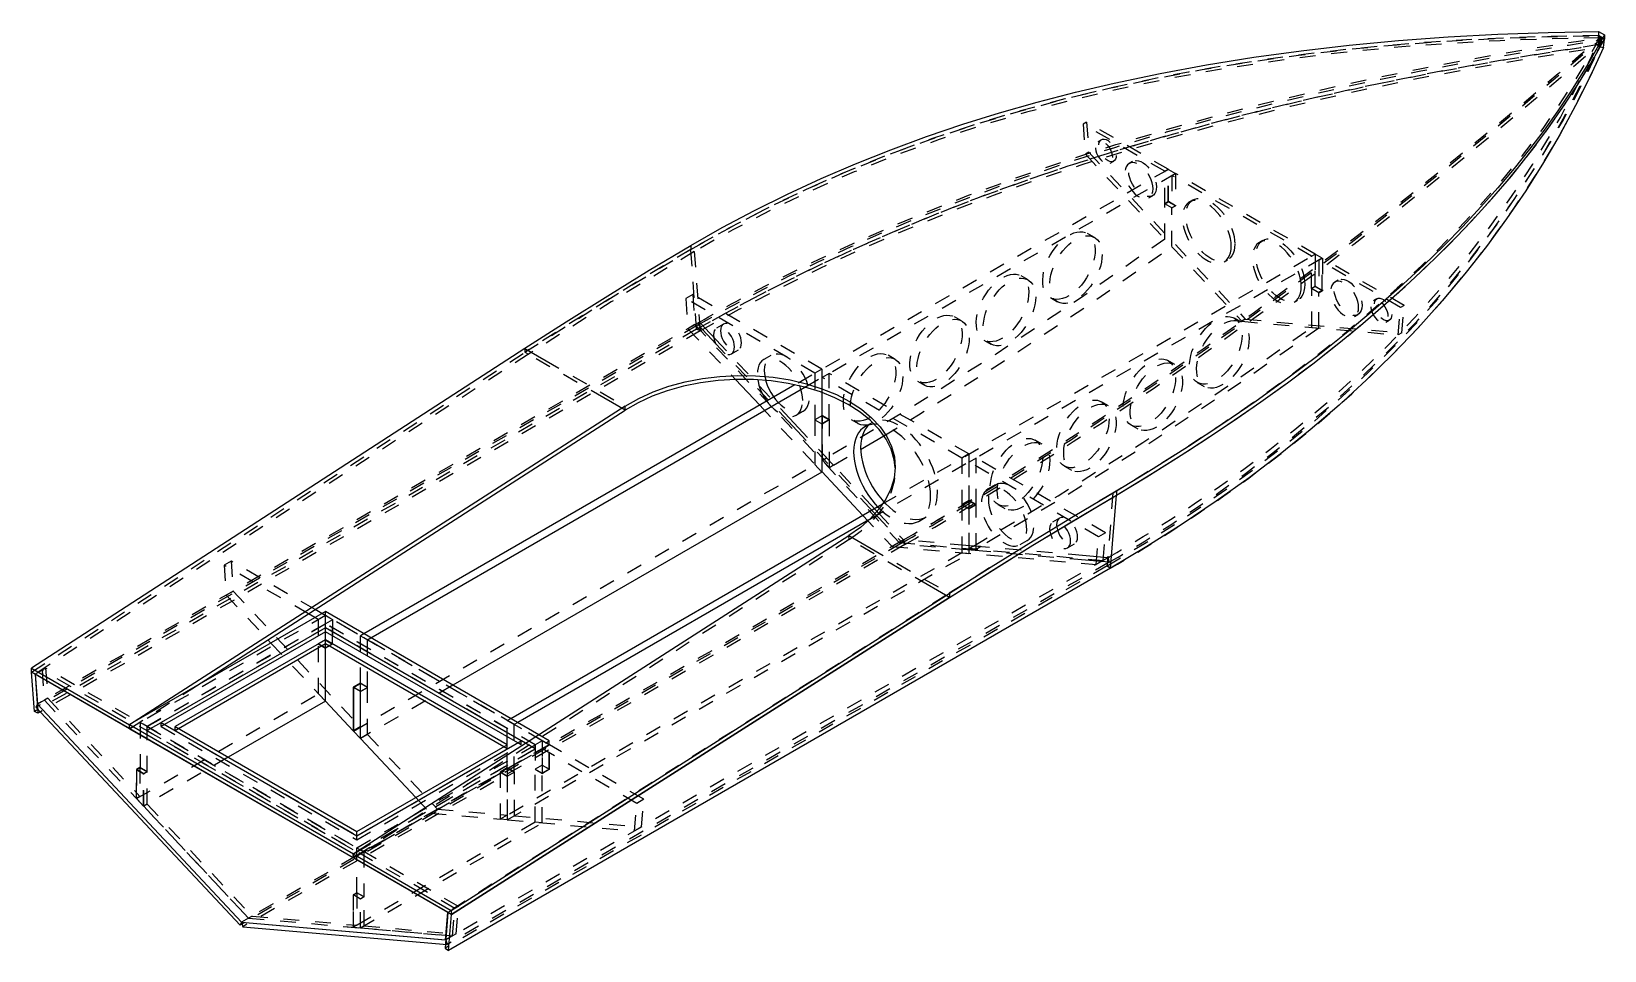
# Model space of a CAD drawing. Extents: x 2.69 to 12.63, y 2.43 to 8.24.
import ezdxf

# ---------------------------------------------------------------- set-up
doc = ezdxf.new("R2010")
doc.units = 0
doc.linetypes.add('HIDDEN', pattern=[0.075, 0.05, -0.025])
doc.linetypes.add('PHANTOM', pattern=[0.5, 0.25, -0.05, 0.05, -0.05, 0.05, -0.05])
doc.layers.get('0').update_dxf_attribs({"linetype": 'CONTINUOUS'})

msp = doc.modelspace()

# ---------------------------------------------------------------- linework, layer by layer
at = {"color": 7, "linetype": 'CONTINUOUS'}
for p, q in [((12.5884, 8.2386), (12.6264, 8.2166)), ((12.6208, 8.1374), (12.6264, 8.1907)), ((12.6264, 8.2166), (12.6264, 8.1907)), ((5.8043, 6.2364), (2.6879, 4.2158)), ((5.8043, 6.2364), (5.8055, 6.2372)), ((7.5111, 6.0052), (4.7884, 4.4335)), ((4.8326, 4.408), (7.5746, 5.9909)), ((7.1355, 6.0403), (7.2887, 5.8768)), ((6.4384, 5.8703), (3.3066, 3.8587)), ((7.684, 5.7585), (7.684, 5.9563)), ((3.7001, 4.0859), (6.4396, 5.8456)), ((7.684, 5.7606), (7.6813, 5.7591)), ((7.6813, 5.7591), (7.6813, 5.4548)), ((7.6822, 5.7596), (7.684, 5.7585)), ((7.9264, 5.5972), (8.0721, 5.6836)), ((7.6813, 5.4548), (5.3503, 4.1091)), ((7.6813, 5.4577), (7.9402, 5.1814)), ((9.5056, 4.847), (9.5422, 5.309)), ((9.5422, 5.3345), (9.5422, 5.309)), ((5.7165, 3.8977), (8.0652, 5.2536)), ((7.9791, 5.1529), (5.7607, 3.8722)), ((4.7208, 3.0423), (7.8526, 5.0539)), ((9.5056, 4.847), (5.3227, 2.4322)), ((5.3396, 2.6851), (8.4868, 4.6878)), ((8.488, 4.6886), (8.4868, 4.6878)), ((4.5453, 4.5738), (3.3079, 3.8594)), ((4.5232, 4.561), (4.4793, 4.5864)), ((5.8935, 3.7955), (4.5453, 4.5738)), ((5.3408, 2.6603), (8.488, 4.6631)), ((8.488, 4.6631), (5.3408, 2.6603)), ((4.479, 4.5355), (4.4375, 4.5595)), ((4.5453, 4.4717), (3.5067, 3.8722)), ((4.5453, 4.4462), (3.5288, 3.8594)), ((4.5453, 4.3952), (3.5951, 3.8467)), ((4.1822, 4.3955), (4.2012, 4.3751)), ((5.7827, 3.7574), (4.5453, 4.4717)), ((4.5453, 4.4462), (4.5453, 4.4717)), ((5.7606, 3.7446), (4.5453, 4.4462)), ((5.6944, 3.7319), (4.5453, 4.3952)), ((4.5453, 4.3697), (4.5453, 4.3952)), ((4.5453, 4.3697), (3.6172, 3.8339)), ((5.6723, 3.7191), (4.5453, 4.3697)), ((4.5462, 4.3447), (4.5453, 4.3441)), ((4.5453, 4.0078), (4.5453, 4.3441)), ((4.5453, 4.3431), (4.5462, 4.3426)), ((4.5462, 4.3426), (4.5462, 4.3692)), ((2.6879, 4.2158), (3.3066, 3.8587)), ((2.6892, 4.1911), (2.6879, 4.2158)), ((2.7113, 4.1783), (2.6892, 4.1911)), ((2.7072, 3.9421), (2.6892, 4.1911)), ((3.3079, 3.8339), (2.6892, 4.1911)), ((5.3186, 2.6731), (2.7113, 4.1783)), ((2.7113, 4.1783), (2.7251, 3.9882)), ((2.7113, 4.1783), (2.7292, 3.9316)), ((4.7672, 4.0693), (4.7212, 4.0958)), ((4.7212, 4.0958), (4.7212, 3.8201)), ((4.7221, 4.0943), (4.723, 4.0948)), ((4.7663, 4.0688), (4.7221, 4.0943)), ((4.7221, 4.0943), (4.7221, 3.8191)), ((2.7251, 3.9883), (2.7164, 3.9698)), ((4.015, 2.6114), (2.7251, 3.9883)), ((2.7251, 3.9882), (4.015, 2.6114)), ((4.5453, 4.0078), (3.9306, 3.653)), ((4.5453, 4.0078), (4.7212, 3.8201)), ((4.7663, 4.0688), (4.7672, 4.0693)), ((4.7663, 3.772), (4.7663, 4.0688)), ((4.7672, 3.771), (4.7672, 4.0693)), ((2.7292, 3.9316), (2.7072, 3.9421)), ((4.0063, 2.5929), (2.7164, 3.9698)), ((2.7441, 3.9402), (2.7292, 3.9316)), ((3.3079, 3.8339), (3.3066, 3.8587)), ((3.3079, 3.8339), (3.3079, 3.8594)), ((3.3079, 3.8594), (4.7221, 3.043)), ((3.3079, 3.8339), (4.7221, 3.0175)), ((3.5067, 3.8722), (4.7442, 3.1578)), ((3.5951, 3.8467), (4.7442, 3.1833)), ((4.7221, 3.8206), (4.7212, 3.8201)), ((4.7221, 3.8191), (4.7663, 3.772)), ((4.7442, 3.1578), (5.7827, 3.7574)), ((4.7442, 3.1833), (5.6944, 3.7319)), ((4.7672, 3.7725), (4.7663, 3.772)), ((4.7672, 3.771), (5.1164, 3.3982)), ((4.7208, 3.0423), (5.3396, 2.6851)), ((4.7221, 3.0175), (4.7208, 3.0423)), ((5.3408, 2.6603), (4.7221, 3.0175)), ((5.3396, 2.6851), (5.3408, 2.6603)), ((4.015, 2.6114), (4.0063, 2.5929)), ((4.0185, 2.5999), (4.0063, 2.5929)), ((4.015, 2.6114), (5.3048, 2.499)), ((4.015, 2.6114), (5.3049, 2.499)), ((4.015, 2.6114), (4.0236, 2.5829)), ((5.3186, 2.6731), (5.3007, 2.4472)), ((5.3048, 2.499), (5.3186, 2.6731)), ((5.3186, 2.6731), (5.3408, 2.6603)), ((5.3227, 2.4322), (5.3408, 2.6603)), ((4.0236, 2.5829), (5.3135, 2.4705)), ((5.3049, 2.499), (5.3135, 2.4705)), ((5.3007, 2.4472), (5.3227, 2.4322))]:
    msp.add_line(p, q, dxfattribs=at)
at = {"color": 9, "linetype": 'HIDDEN'}
for p, q in [((12.5884, 8.2386), (12.5884, 8.2126)), ((12.5964, 8.1976), (12.5884, 8.2126)), ((12.5899, 8.1552), (12.5884, 8.2126)), ((12.5884, 8.2126), (12.6264, 8.1907)), ((12.5884, 8.2126), (12.5884, 8.2126)), ((12.6264, 8.1907), (12.5884, 8.2126)), ((12.5899, 8.1552), (12.59, 8.1551)), ((12.598, 8.1401), (12.59, 8.1551)), ((12.5964, 8.1976), (12.5907, 8.1443)), ((12.5964, 8.1976), (12.593, 8.1825)), ((12.5964, 8.1976), (12.5963, 8.1976)), ((12.5963, 8.1976), (12.5964, 8.1976)), ((12.5964, 8.1976), (12.5963, 8.1976)), ((12.5963, 8.1976), (12.5964, 8.1976)), ((12.5964, 8.1976), (12.6099, 8.1728)), ((12.5964, 8.1976), (12.6264, 8.1907)), ((12.5964, 8.1976), (12.5964, 8.1976)), ((12.5964, 8.1976), (12.598, 8.1401)), ((12.5964, 8.1976), (12.5964, 8.1976)), ((12.5907, 8.1443), (12.6206, 8.1374)), ((12.6208, 8.1374), (12.6206, 8.1374)), ((9.3539, 7.6658), (9.3318, 7.653)), ((9.3318, 7.653), (9.3462, 7.4627)), ((9.8477, 7.3552), (9.3318, 7.653)), ((9.8698, 7.3679), (9.3539, 7.6658)), ((9.3539, 7.6658), (9.3683, 7.4755)), ((9.4474, 7.5549), (9.4253, 7.5421)), ((9.3683, 7.4755), (9.3462, 7.4627)), ((9.3462, 7.4627), (10.3348, 6.4074)), ((9.3683, 7.4755), (10.3569, 6.4202)), ((9.8707, 7.3674), (7.5111, 6.0052)), ((9.5034, 7.4068), (9.5255, 7.4195)), ((9.6449, 7.4169), (9.6228, 7.4041)), ((9.8477, 7.3552), (9.8698, 7.3679)), ((9.8477, 7.15), (9.8477, 7.3552)), ((9.8698, 7.1628), (9.8698, 7.3679)), ((9.8707, 7.3674), (9.9149, 7.3419)), ((9.8707, 7.1633), (9.8707, 7.3674)), ((7.5746, 5.9909), (9.9149, 7.3419)), ((9.8937, 7.3286), (9.9158, 7.3414)), ((10.7758, 6.8194), (9.8937, 7.3286)), ((9.8937, 7.3286), (9.8937, 7.1235)), ((9.9149, 7.3419), (9.9149, 7.1378)), ((10.7979, 6.8322), (9.9158, 7.3414)), ((9.9158, 7.3414), (9.9158, 7.1362)), ((9.7478, 7.1876), (9.7699, 7.2003)), ((9.8477, 7.15), (9.8698, 7.1628)), ((9.8707, 7.1633), (9.8486, 7.1505)), ((9.9158, 7.1362), (9.8698, 7.1628)), ((9.9149, 7.1378), (9.8707, 7.1633)), ((10.0265, 7.1741), (10.0044, 7.1614)), ((9.8937, 7.1235), (9.8477, 7.15)), ((9.8928, 7.125), (9.8486, 7.1505)), ((9.8486, 6.9264), (9.8486, 7.1505)), ((9.9149, 7.1378), (9.8928, 7.125)), ((9.8928, 6.8792), (9.8928, 7.125)), ((9.8937, 7.1235), (9.9158, 7.1362)), ((9.4039, 6.9373), (9.3597, 6.9628)), ((6.8535, 6.8867), (6.8535, 6.8612)), ((6.8901, 6.3569), (6.8535, 6.8612)), ((10.4684, 6.919), (10.4464, 6.9063)), ((6.8757, 6.8484), (6.9121, 6.3464)), ((10.843, 6.8061), (7.9791, 5.1529)), ((8.0652, 5.2536), (10.7988, 6.8317)), ((10.2231, 6.7825), (10.2452, 6.7953)), ((10.7758, 6.8194), (10.7979, 6.8322)), ((10.7758, 6.6143), (10.7758, 6.8194)), ((10.7979, 6.627), (10.7979, 6.8322)), ((10.843, 6.8061), (10.7988, 6.8317)), ((10.7988, 6.8317), (10.7988, 6.6275)), ((10.8218, 6.7929), (10.8439, 6.8056)), ((10.8218, 6.7929), (10.8218, 6.5877)), ((11.3378, 6.495), (10.8218, 6.7929)), ((10.843, 6.602), (10.843, 6.8061)), ((11.3599, 6.5078), (10.8439, 6.8056)), ((10.8439, 6.8056), (10.8439, 6.6005)), ((8.984, 6.6694), (8.9398, 6.6949)), ((10.9438, 6.667), (10.9217, 6.6543)), ((6.8656, 6.5765), (6.8214, 6.551)), ((7.6822, 6.1051), (6.8656, 6.5765)), ((6.8656, 6.5765), (6.8794, 6.3864)), ((10.7758, 6.6143), (10.7979, 6.627)), ((10.8218, 6.5877), (10.7758, 6.6143)), ((10.7988, 6.6275), (10.7767, 6.6148)), ((10.7767, 6.3689), (10.7767, 6.6148)), ((10.7767, 6.6148), (10.8209, 6.5893)), ((10.8439, 6.6005), (10.7979, 6.627)), ((10.7988, 6.6275), (10.843, 6.602)), ((10.843, 6.602), (10.8209, 6.5893)), ((10.8209, 6.3651), (10.8209, 6.5893)), ((10.8218, 6.5877), (10.8439, 6.6005)), ((6.8214, 6.551), (6.8352, 6.3609)), ((7.638, 6.0795), (6.8214, 6.551)), ((9.1253, 6.5568), (9.1695, 6.5313)), ((10.6651, 6.5274), (10.6872, 6.5401)), ((11.1882, 6.5499), (11.1661, 6.5371)), ((11.3234, 6.3213), (11.3378, 6.495)), ((11.3599, 6.5078), (11.3378, 6.495)), ((11.3455, 6.334), (11.3599, 6.5078)), ((6.8993, 6.3845), (2.7164, 3.9698)), ((6.908, 6.403), (2.7251, 3.9883)), ((6.8794, 6.3864), (6.8352, 6.3609)), ((6.8352, 6.3609), (7.1355, 6.0403)), ((6.8794, 6.3864), (8.1692, 5.0096)), ((6.908, 6.403), (6.8993, 6.3845)), ((7.0608, 6.3903), (7.0166, 6.3648)), ((8.5642, 6.4095), (8.52, 6.435)), ((10.3319, 6.4015), (10.2878, 6.427)), ((10.3569, 6.4202), (10.3348, 6.4074)), ((10.3348, 6.4074), (11.3234, 6.3213)), ((10.3569, 6.4202), (11.3455, 6.334)), ((10.7767, 6.3689), (10.8209, 6.3651)), ((11.0467, 6.4377), (11.0688, 6.4505)), ((11.2443, 6.4018), (11.2664, 6.4146)), ((6.8901, 6.3569), (2.7072, 3.9421)), ((6.9121, 6.3464), (2.7441, 3.9402)), ((6.9121, 6.3464), (6.8901, 6.3569)), ((8.7055, 6.2889), (8.7497, 6.2634)), ((11.3455, 6.334), (11.3234, 6.3213)), ((2.6892, 4.1911), (5.8055, 6.2117)), ((2.6892, 4.1911), (5.8055, 6.2117)), ((5.8277, 6.1989), (2.7113, 4.1783)), ((7.1104, 6.2024), (7.1546, 6.2279)), ((7.3597, 6.1916), (7.3155, 6.1661)), ((8.1443, 6.1671), (8.1001, 6.1926)), ((7.6822, 6.1051), (7.638, 6.0795)), ((7.638, 6.0795), (7.638, 5.7851)), ((7.6822, 6.1051), (7.6822, 5.8106)), ((7.7282, 6.0785), (7.684, 6.053)), ((8.6103, 5.5693), (7.7282, 6.0785)), ((7.7282, 5.7841), (7.7282, 6.0785)), ((9.9121, 6.1336), (9.8679, 6.1591)), ((7.684, 5.9563), (7.684, 6.053)), ((8.5661, 5.5438), (7.684, 6.053)), ((8.2856, 6.029), (8.3298, 6.0035)), ((10.0534, 6.0211), (10.0976, 5.9955)), ((7.2887, 5.8768), (7.6813, 5.4577)), ((9.4923, 5.8737), (9.4481, 5.8992)), ((7.5186, 5.8143), (7.5628, 5.8398)), ((7.6849, 5.8121), (7.6371, 5.7846)), ((7.6371, 5.7846), (7.6813, 5.7591)), ((7.6371, 5.7846), (7.6371, 5.502)), ((7.6822, 5.8106), (7.638, 5.7851)), ((7.638, 5.7851), (7.6822, 5.7596)), ((7.6822, 5.8106), (7.7282, 5.7841)), ((7.7291, 5.7866), (7.684, 5.7606)), ((7.7282, 5.7841), (7.684, 5.7585)), ((7.6849, 5.8121), (7.7291, 5.7866)), ((7.6849, 5.5295), (7.6849, 5.8121)), ((7.7291, 5.4823), (7.7291, 5.7866)), ((7.8658, 5.7866), (7.91, 5.7611)), ((7.9974, 5.7666), (7.9532, 5.7411)), ((9.6336, 5.7532), (9.6777, 5.7277)), ((7.7559, 5.4979), (7.9264, 5.5972)), ((8.6103, 5.5693), (8.5661, 5.5438)), ((8.6103, 5.5693), (8.6103, 5.2748)), ((9.0724, 5.6313), (9.0282, 5.6568)), ((4.7221, 3.8191), (7.6371, 5.502)), ((7.6813, 5.4548), (7.6371, 5.502)), ((7.6849, 5.5295), (7.7118, 5.545)), ((7.6849, 5.5295), (7.7291, 5.4823)), ((7.7559, 5.4979), (7.7291, 5.4823)), ((8.1458, 5.4811), (8.1446, 5.5059)), ((8.5661, 5.5438), (8.5661, 5.2493)), ((8.6563, 5.5428), (8.6121, 5.5172)), ((8.6121, 5.2228), (8.6121, 5.5172)), ((9.4287, 5.0458), (8.6121, 5.5172)), ((9.4729, 5.0713), (8.6563, 5.5428)), ((8.6563, 5.2483), (8.6563, 5.5428)), ((9.2137, 5.4932), (9.2579, 5.4677)), ((8.7757, 5.3742), (8.7315, 5.3487)), ((8.6129, 5.2764), (8.5652, 5.2488)), ((8.6103, 5.2748), (8.5661, 5.2493)), ((8.6103, 5.2748), (8.6563, 5.2483)), ((8.6571, 5.2508), (8.6129, 5.2764)), ((8.6129, 4.9721), (8.6129, 5.2764)), ((9.5201, 5.3218), (9.4199, 5.2626)), ((9.5201, 5.3218), (9.4836, 4.8619)), ((7.9402, 5.1814), (8.125, 4.9841)), ((8.2969, 5.1457), (8.3411, 5.1712)), ((8.5652, 5.2488), (8.5652, 4.9445)), ((8.6094, 5.2233), (8.5652, 5.2488)), ((8.5661, 5.2493), (8.6121, 5.2228)), ((8.6571, 5.2508), (8.6094, 5.2233)), ((8.6094, 5.2233), (8.6094, 4.9407)), ((8.6563, 5.2483), (8.6121, 5.2228)), ((8.6571, 4.9682), (8.6571, 5.2508)), ((8.7939, 5.2509), (8.8381, 5.2254)), ((9.1839, 5.1647), (9.1397, 5.1392)), ((9.4729, 5.0713), (9.4287, 5.0458)), ((9.4591, 4.8972), (9.4729, 5.0713)), ((8.1893, 5.0076), (4.0185, 2.5999)), ((8.2065, 4.9976), (4.0236, 2.5829)), ((8.1979, 5.0261), (4.0592, 2.6369)), ((8.1979, 5.0261), (4.0592, 2.6369)), ((7.8539, 5.0292), (4.7221, 3.0175)), ((8.1692, 5.0096), (8.125, 4.9841)), ((8.125, 4.9841), (9.4149, 4.8717)), ((8.1692, 5.0096), (9.4591, 4.8972)), ((8.6398, 4.9876), (8.6129, 4.9721)), ((8.6571, 4.9682), (8.6129, 4.9721)), ((8.6571, 4.9682), (8.684, 4.9838)), ((8.9346, 4.9969), (8.9788, 5.0224)), ((9.2335, 4.9768), (9.2776, 5.0023)), ((9.4149, 4.8717), (9.4287, 5.0458)), ((3.9488, 4.8926), (3.9046, 4.8671)), ((4.4793, 4.5864), (3.9488, 4.8926)), ((3.9488, 4.8926), (3.9626, 4.7026)), ((9.4878, 4.9137), (5.3049, 2.499)), ((9.4964, 4.8853), (5.3135, 2.4705)), ((8.5652, 4.9445), (5.6502, 3.2617)), ((5.6944, 3.2579), (8.6094, 4.9407)), ((8.5652, 4.9445), (8.6094, 4.9407)), ((9.4591, 4.8972), (9.4149, 4.8717)), ((9.4878, 4.9137), (9.4964, 4.8853)), ((3.9046, 4.8671), (3.9184, 4.6771)), ((4.4375, 4.5595), (3.9046, 4.8671)), ((9.4836, 4.8619), (5.3007, 2.4472)), ((8.7405, 4.849), (8.4658, 4.6759)), ((9.4836, 4.8619), (9.5056, 4.847)), ((3.9626, 4.7026), (3.9184, 4.6771)), ((3.9184, 4.6771), (4.1822, 4.3955)), ((3.9626, 4.7026), (4.7654, 3.8456)), ((8.4658, 4.6759), (5.3186, 2.6731)), ((4.5453, 4.5483), (4.5453, 4.5738)), ((4.5453, 4.5483), (3.3079, 3.8339)), ((4.5453, 4.5483), (3.3742, 3.8722)), ((3.4184, 3.8467), (4.5895, 4.5228)), ((4.5453, 4.4972), (3.4184, 3.8467)), ((4.5002, 4.5233), (4.479, 4.5355)), ((4.5444, 4.5488), (4.5002, 4.5233)), ((4.5002, 4.5233), (4.5002, 4.3691)), ((4.5444, 4.5488), (4.5232, 4.561)), ((4.5444, 4.5488), (4.5444, 4.3947)), ((5.9595, 3.7319), (4.5453, 4.5483)), ((4.5453, 4.5483), (4.5895, 4.5228)), ((4.5453, 4.4972), (4.5453, 4.5483)), ((5.8711, 3.7319), (4.5453, 4.4972)), ((4.5453, 4.4717), (4.5453, 4.4972)), ((4.5904, 4.5222), (4.5462, 4.4967)), ((4.5462, 4.3692), (4.5462, 4.4967)), ((5.8703, 3.7324), (4.5462, 4.4967)), ((4.5895, 4.5228), (4.5895, 4.3697)), ((5.9144, 3.7579), (4.5904, 4.5222)), ((4.5904, 4.3681), (4.5904, 4.5222)), ((4.5453, 4.4717), (3.4184, 3.8212)), ((4.2012, 4.3751), (4.5453, 4.0078)), ((4.5444, 4.3947), (4.5002, 4.3691)), ((4.5453, 4.3952), (4.5011, 4.3697)), ((4.5444, 4.3947), (4.5904, 4.3681)), ((5.8711, 3.7063), (4.5453, 4.4717)), ((4.5453, 4.3952), (4.5453, 4.4462)), ((4.5895, 4.3697), (4.5453, 4.3952)), ((4.7884, 4.4335), (4.7663, 4.4207)), ((4.7663, 4.1198), (4.7663, 4.4207)), ((4.7663, 4.4207), (4.8105, 4.3952)), ((4.8105, 4.3952), (4.8326, 4.408)), ((4.8105, 4.0943), (4.8105, 4.3952)), ((4.5002, 4.3691), (4.5453, 4.3431)), ((4.5011, 4.055), (4.5011, 4.3697)), ((4.5453, 4.3441), (4.5011, 4.3697)), ((4.5895, 4.3697), (4.5462, 4.3447)), ((4.5904, 4.3681), (4.5462, 4.3426)), ((2.7555, 4.2038), (2.7113, 4.1783)), ((2.7776, 4.2166), (2.7555, 4.2038)), ((5.3628, 2.6986), (2.7555, 4.2038)), ((2.7555, 4.2038), (2.7693, 4.0137)), ((5.3628, 2.6986), (2.7555, 4.2038)), ((2.7555, 4.2038), (2.7693, 4.0137)), ((5.3849, 2.7114), (2.7776, 4.2166)), ((2.7776, 4.2166), (2.7914, 4.0265)), ((3.3079, 3.8339), (3.7001, 4.0859)), ((4.7654, 4.1213), (4.7212, 4.0958)), ((4.723, 4.0948), (4.7663, 4.1198)), ((4.8114, 4.0948), (4.7654, 4.1213)), ((4.7654, 4.1213), (4.7654, 3.8456)), ((4.8105, 4.0943), (4.7663, 4.1198)), ((5.3503, 4.1091), (4.7672, 3.7725)), ((4.8114, 4.0948), (4.7672, 4.0693)), ((4.7672, 4.0693), (4.8105, 4.0943)), ((4.8114, 3.7965), (4.8114, 4.0948)), ((2.7693, 4.0137), (2.7251, 3.9882)), ((2.7914, 4.0265), (2.7693, 4.0137)), ((2.7693, 4.0137), (4.0592, 2.6369)), ((2.7693, 4.0137), (3.3512, 3.3926)), ((2.7914, 4.0265), (3.3733, 3.4054)), ((3.3521, 3.3917), (4.5011, 4.055)), ((4.5011, 4.055), (4.5453, 4.0078)), ((5.6944, 3.8849), (5.7165, 3.8977)), ((5.6944, 3.7319), (5.6944, 3.8849)), ((5.7386, 3.8594), (5.6944, 3.8849)), ((3.4184, 3.8467), (3.3742, 3.8722)), ((3.3742, 3.8722), (3.3742, 3.5869)), ((3.4184, 3.8212), (3.4184, 3.8467)), ((3.4184, 3.8467), (4.7442, 3.0813)), ((3.4184, 3.5614), (3.4184, 3.8467)), ((3.4184, 3.8212), (4.7442, 3.0558)), ((3.5067, 3.8467), (3.5067, 3.8722)), ((3.5288, 3.8594), (3.5067, 3.8467)), ((3.5067, 3.8467), (4.7442, 3.1323)), ((3.5951, 3.8212), (3.5951, 3.8467)), ((3.6172, 3.8339), (3.5951, 3.8212)), ((3.5951, 3.8212), (4.7442, 3.1578)), ((4.7654, 3.8456), (4.7221, 3.8206)), ((4.8114, 3.7965), (4.7672, 3.771)), ((4.8114, 3.7965), (5.2524, 3.3257)), ((5.7607, 3.8722), (5.7386, 3.8594)), ((5.7386, 3.5585), (5.7386, 3.8594)), ((5.9595, 3.7574), (5.8935, 3.7955)), ((4.7221, 3.043), (5.9595, 3.7574)), ((4.7221, 3.0175), (5.9595, 3.7319)), ((4.7442, 3.0813), (5.9153, 3.7574)), ((4.7442, 3.0813), (5.8711, 3.7319)), ((4.7442, 3.1323), (5.7827, 3.7319)), ((4.7442, 3.0558), (5.8711, 3.7063)), ((4.7442, 3.1578), (5.6944, 3.7063)), ((5.9595, 3.7319), (4.7884, 3.0558)), ((5.6944, 3.7063), (5.6723, 3.7191)), ((5.6944, 3.7063), (5.6944, 3.7319)), ((5.6944, 3.584), (5.6944, 3.7063)), ((5.7827, 3.7319), (5.7606, 3.7446)), ((5.7827, 3.7319), (5.7827, 3.7574)), ((5.9144, 3.7579), (5.8703, 3.7324)), ((5.8703, 3.7324), (5.8703, 3.5782)), ((5.8711, 3.7063), (5.8711, 3.7319)), ((5.9144, 3.7579), (5.9144, 3.6038)), ((5.9595, 3.7319), (5.9153, 3.7574)), ((5.9153, 3.7574), (5.9153, 3.6043)), ((5.9604, 3.7314), (5.9162, 3.7058)), ((5.9162, 3.5517), (5.9162, 3.7058)), ((6.5119, 3.362), (5.9162, 3.7058)), ((5.9595, 3.7319), (5.9595, 3.7574)), ((5.9595, 3.5788), (5.9595, 3.7319)), ((6.5561, 3.3875), (5.9604, 3.7314)), ((5.9604, 3.5772), (5.9604, 3.7314)), ((3.3733, 3.5884), (3.3512, 3.5757)), ((3.3742, 3.5869), (3.3521, 3.5742)), ((3.4192, 3.5619), (3.3733, 3.5884)), ((3.3733, 3.5884), (3.3733, 3.4054)), ((3.3742, 3.5869), (3.4184, 3.5614)), ((3.9306, 3.653), (3.3963, 3.3445)), ((5.6935, 3.5856), (5.6493, 3.5601)), ((5.6502, 3.5585), (5.6944, 3.584)), ((5.7394, 3.559), (5.6935, 3.5856)), ((5.6935, 3.5856), (5.6935, 3.2873)), ((5.6944, 3.584), (5.7386, 3.5585)), ((5.9144, 3.6038), (5.8703, 3.5782)), ((5.8703, 3.5782), (5.9162, 3.5517)), ((5.9153, 3.6043), (5.8711, 3.5788)), ((5.8711, 3.2425), (5.8711, 3.5788)), ((5.8711, 3.5788), (5.9153, 3.5532)), ((5.9144, 3.6038), (5.9604, 3.5772)), ((5.9153, 3.6043), (5.9595, 3.5788)), ((5.9595, 3.5788), (5.9153, 3.5532)), ((3.3971, 3.5492), (3.3512, 3.5757)), ((3.3512, 3.5757), (3.3512, 3.3926)), ((3.3521, 3.5742), (3.3963, 3.5486)), ((3.3521, 3.3917), (3.3521, 3.5742)), ((3.3963, 3.5486), (3.4184, 3.5614)), ((3.3963, 3.3445), (3.3963, 3.5486)), ((3.4192, 3.5619), (3.3971, 3.5492)), ((3.3971, 3.3436), (3.3971, 3.5492)), ((3.4192, 3.3563), (3.4192, 3.5619)), ((5.6952, 3.5335), (5.6493, 3.5601)), ((5.6493, 3.5601), (5.6493, 3.2618)), ((5.6502, 3.5585), (5.6944, 3.533)), ((5.6502, 3.2617), (5.6502, 3.5585)), ((5.6944, 3.533), (5.7386, 3.5585)), ((5.6944, 3.533), (5.6944, 3.2579)), ((5.7394, 3.559), (5.6952, 3.5335)), ((5.6952, 3.2578), (5.6952, 3.5335)), ((5.7394, 3.2833), (5.7394, 3.559)), ((5.9153, 3.2386), (5.9153, 3.5532)), ((5.9604, 3.5772), (5.9162, 3.5517)), ((3.3733, 3.4054), (3.3512, 3.3926)), ((3.3963, 3.3445), (3.3521, 3.3917)), ((5.1164, 3.3982), (5.2082, 3.3002)), ((6.5561, 3.3875), (6.5119, 3.362)), ((6.5423, 3.2134), (6.5561, 3.3875)), ((3.4192, 3.3563), (3.3971, 3.3436)), ((3.3971, 3.3436), (4.0592, 2.6369)), ((3.4192, 3.3563), (4.0813, 2.6496)), ((5.2524, 3.3257), (5.2082, 3.3002)), ((5.2082, 3.3002), (5.6493, 3.2618)), ((5.2524, 3.3257), (5.6935, 3.2873)), ((5.6935, 3.2873), (5.6493, 3.2618)), ((5.7394, 3.2833), (5.6952, 3.2578)), ((5.7394, 3.2833), (6.5423, 3.2134)), ((6.4981, 3.1878), (6.5119, 3.362)), ((5.8711, 3.2425), (4.7221, 2.5791)), ((4.7442, 3.1578), (4.7442, 3.1833)), ((4.7663, 2.5753), (5.9153, 3.2386)), ((5.6944, 3.2579), (5.6502, 3.2617)), ((5.6952, 3.2578), (6.4981, 3.1878)), ((5.9153, 3.2386), (5.8711, 3.2425)), ((6.5423, 3.2134), (6.4981, 3.1878)), ((4.7442, 3.1323), (4.7442, 3.1578)), ((4.7442, 3.0558), (4.7442, 3.0813)), ((4.7442, 3.0813), (4.7884, 3.0558)), ((4.7442, 2.796), (4.7442, 3.0813)), ((4.7221, 3.0175), (4.7221, 3.043)), ((4.7221, 3.043), (4.7221, 3.043)), ((4.7884, 3.0558), (4.7884, 2.7705)), ((4.7433, 2.7976), (4.7212, 2.7848)), ((4.7672, 2.7583), (4.7212, 2.7848)), ((4.7212, 2.7848), (4.7212, 2.5792)), ((4.7221, 2.7833), (4.7442, 2.796)), ((4.7663, 2.7578), (4.7221, 2.7833)), ((4.7221, 2.5791), (4.7221, 2.7833)), ((4.7893, 2.771), (4.7433, 2.7976)), ((4.7433, 2.7976), (4.7433, 2.592)), ((4.7884, 2.7705), (4.7442, 2.796)), ((4.7884, 2.7705), (4.7663, 2.7578)), ((4.7663, 2.5753), (4.7663, 2.7578)), ((4.7893, 2.771), (4.7672, 2.7583)), ((4.7672, 2.5752), (4.7672, 2.7583)), ((4.7893, 2.588), (4.7893, 2.771)), ((5.3628, 2.6986), (5.3186, 2.6731)), ((5.349, 2.5245), (5.3628, 2.6986)), ((5.349, 2.5245), (5.3628, 2.6986)), ((5.3849, 2.7114), (5.3628, 2.6986)), ((5.3711, 2.5373), (5.3849, 2.7114)), ((4.0592, 2.6369), (4.015, 2.6114)), ((4.0813, 2.6496), (4.0592, 2.6369)), ((4.0592, 2.6369), (5.349, 2.5245)), ((4.0592, 2.6369), (4.7212, 2.5792)), ((4.0813, 2.6496), (4.7433, 2.592)), ((4.7433, 2.592), (4.7212, 2.5792)), ((4.7893, 2.588), (4.7672, 2.5752)), ((4.7893, 2.588), (5.3711, 2.5373)), ((4.7221, 2.5791), (4.7663, 2.5753)), ((4.7672, 2.5752), (5.349, 2.5245)), ((5.349, 2.5245), (5.3048, 2.499)), ((5.3711, 2.5373), (5.349, 2.5245))]:
    msp.add_line(p, q, dxfattribs=at)
at = {"color": 9, "linetype": 'PHANTOM'}
for p, q in [((6.8993, 6.3845), (8.1893, 5.0076)), ((6.908, 6.403), (8.1979, 5.0261)), ((5.8055, 6.2372), (5.8055, 6.2117)), ((5.8055, 6.2117), (5.8277, 6.1989)), ((6.4396, 5.8456), (5.8055, 6.2117)), ((7.7118, 5.545), (7.7559, 5.4979)), ((7.8539, 5.0292), (7.8526, 5.0539)), ((8.488, 4.6631), (7.8539, 5.0292)), ((8.1979, 5.0261), (8.1893, 5.0076)), ((9.4878, 4.9137), (8.1979, 5.0261)), ((8.1979, 5.0261), (8.2065, 4.9976)), ((9.4964, 4.8853), (8.2065, 4.9976)), ((8.684, 4.9838), (8.6398, 4.9876)), ((8.488, 4.6631), (8.4658, 4.6759))]:
    msp.add_line(p, q, dxfattribs=at)
at = {"color": 7, "linetype": 'PHANTOM'}
for p, q in [((5.8043, 6.2364), (6.4384, 5.8703)), ((6.4396, 5.8456), (6.4384, 5.8703)), ((7.8526, 5.0539), (8.4868, 4.6878)), ((8.488, 4.6886), (8.488, 4.6631))]:
    msp.add_line(p, q, dxfattribs=at)
at = {"color": 7, "linetype": 'CONTINUOUS', "flags": 128}
for points in [[(6.8535, 6.8867), (7.0524, 6.9992), (7.2558, 7.1071), (7.4635, 7.2102), (7.677, 7.309), (7.8949, 7.4028), (8.1171, 7.4915), (8.3423, 7.5743), (8.5715, 7.6519), (8.8044, 7.7244), (9.0424, 7.792), (9.2836, 7.8546), (9.528, 7.9122), (9.8183, 7.9734), (10.1124, 8.0279), (10.4099, 8.0758), (10.7104, 8.1172), (11.0135, 8.1522), (11.3244, 8.1813), (11.6378, 8.2041), (11.9532, 8.221), (12.2702, 8.2324), (12.5884, 8.2386)], [(12.6264, 8.2166), (12.5242, 8.038), (12.4121, 7.8581), (12.331, 7.7372), (12.2447, 7.616), (12.153, 7.4945), (12.0559, 7.3732), (11.9532, 7.2516), (11.8448, 7.1298), (11.7303, 7.0074), (11.6101, 6.8849), (11.4841, 6.7624), (11.3289, 6.6187), (11.1656, 6.4752), (10.994, 6.332), (10.8143, 6.1894), (10.6264, 6.0476), (10.4252, 5.9032), (10.2157, 5.7595), (9.9984, 5.6168), (9.7737, 5.4751), (9.5422, 5.3345)], [(9.5422, 5.309), (9.7344, 5.4254), (9.9219, 5.5424), (10.1044, 5.6602), (10.2827, 5.7793), (10.4556, 5.899), (10.6228, 6.0194), (10.783, 6.1398), (10.9373, 6.2606), (11.0856, 6.3819), (11.2288, 6.5043), (11.3661, 6.6269), (11.4975, 6.7496), (11.6443, 6.8936), (11.7833, 7.0376), (11.9144, 7.1816), (12.0376, 7.3253), (12.1529, 7.4687), (12.2621, 7.6142), (12.3636, 7.7593), (12.4578, 7.9039), (12.5452, 8.0477), (12.6264, 8.1907)], [(12.6208, 8.1374), (12.5353, 7.9541), (12.4438, 7.7717), (12.3458, 7.5904), (12.2409, 7.4105), (12.1283, 7.232), (12.0079, 7.0551), (11.8799, 6.88), (11.7441, 6.707), (11.6005, 6.536), (11.4491, 6.3672), (11.2899, 6.2009), (11.1227, 6.0372), (10.9491, 5.878), (10.7674, 5.7217), (10.5777, 5.5685), (10.3803, 5.4188), (10.1723, 5.2706), (9.957, 5.1258), (9.7346, 4.9846), (9.5056, 4.847)], [(5.8055, 6.2372), (6.0669, 6.4048), (6.3287, 6.5689), (6.5909, 6.7296), (6.8535, 6.8867)], [(6.4384, 5.8703), (6.5247, 5.9199), (6.6164, 5.9617), (6.7151, 5.997), (6.8189, 6.0254), (6.9268, 6.0463), (7.0379, 6.0597), (7.1499, 6.0655), (7.262, 6.0636), (7.3729, 6.054), (7.4806, 6.037), (7.5841, 6.0128), (7.6823, 5.9817), (7.7735, 5.9443), (7.8567, 5.9009), (7.9311, 5.852), (7.9955, 5.7984), (8.049, 5.7408), (8.0913, 5.6796), (8.1216, 5.6158), (8.1395, 5.5502), (8.1449, 5.4832), (8.1378, 5.416), (8.118, 5.3493), (8.0859, 5.2836), (8.0421, 5.2202), (7.9887, 5.1613), (7.9252, 5.1056), (7.8526, 5.0539)], [(8.1447, 5.4811), (8.1393, 5.533), (8.1198, 5.5987), (8.0882, 5.6622), (8.0446, 5.7229), (7.9895, 5.7803), (7.924, 5.8334), (7.8486, 5.8815), (7.7641, 5.9243), (7.6722, 5.961), (7.5735, 5.9912), (7.4692, 6.0146), (7.3612, 6.0308), (7.2504, 6.0394), (7.1379, 6.0404), (7.0259, 6.0338), (6.9154, 6.0195), (6.8075, 5.9976), (6.7042, 5.9685), (6.6094, 5.9335), (6.5207, 5.8923), (6.4396, 5.8456)], [(7.2764, 6.0376), (7.2783, 6.0274), (7.2843, 6.0033), (7.2927, 5.9791), (7.3031, 5.955), (7.3155, 5.9316), (7.3296, 5.9091), (7.3339, 5.903)], [(7.3272, 6.0335), (7.3285, 6.0289), (7.3369, 6.0046), (7.3473, 5.9805), (7.3597, 5.9571), (7.3738, 5.9346), (7.3781, 5.9285)], [(9.5422, 5.309), (9.7705, 5.4476), (9.9922, 5.5873), (10.2066, 5.7279), (10.366, 5.8369)], [(8.0125, 5.7571), (7.9965, 5.7558), (7.9763, 5.7512), (7.9576, 5.7435), (7.9406, 5.7327), (7.9255, 5.7189), (7.9125, 5.7023), (7.9017, 5.683), (7.8931, 5.6613), (7.8869, 5.6373), (7.8832, 5.6114), (7.882, 5.5837), (7.8832, 5.5546), (7.8869, 5.5243), (7.8931, 5.4932), (7.9017, 5.4616), (7.9125, 5.4298), (7.9255, 5.3982), (7.9406, 5.367), (7.9576, 5.3366), (7.9763, 5.3073), (7.9965, 5.2794), (8.018, 5.2532), (8.034, 5.2356)], [(7.9767, 5.7514), (7.9697, 5.7444), (7.9567, 5.7278), (7.9459, 5.7085), (7.9373, 5.6868), (7.9311, 5.6628), (7.9274, 5.6369), (7.9262, 5.6092)], [(7.9262, 5.6092), (7.9274, 5.5801), (7.9311, 5.5498), (7.9373, 5.5187), (7.9459, 5.4871), (7.9567, 5.4553), (7.9697, 5.4237), (7.9848, 5.3925), (8.0018, 5.3621), (8.0204, 5.3328), (8.0407, 5.3049), (8.0622, 5.2787), (8.0737, 5.2659)], [(9.5422, 5.3345), (9.279, 5.1779), (9.0156, 5.0181), (8.7519, 4.855), (8.488, 4.6886)], [(8.488, 4.6631), (9.0155, 4.9925), (9.5422, 5.309)], [(8.488, 4.6631), (8.7517, 4.8293), (9.0153, 4.9924), (9.2789, 5.1523), (9.5422, 5.309)]]:
    msp.add_lwpolyline(points, dxfattribs=at)
at = {"color": 9, "linetype": 'HIDDEN', "flags": 128}
for points in [[(6.8535, 6.8612), (7.0908, 6.9946), (7.3346, 7.1215), (7.5846, 7.2416), (7.8407, 7.3546), (8.1031, 7.4604), (8.3715, 7.5589), (8.6455, 7.65), (8.9247, 7.7337), (9.2085, 7.8102), (9.4968, 7.8795), (9.7892, 7.9419), (10.0852, 7.9975), (10.3873, 8.0467), (10.6926, 8.0892), (11.0009, 8.1251), (11.3117, 8.1545), (11.6281, 8.1777), (11.9466, 8.1949), (12.2669, 8.2064), (12.5884, 8.2126)], [(12.5884, 8.2126), (12.1914, 8.2042), (11.7966, 8.1876), (11.5341, 8.1715), (11.2731, 8.1512), (11.0138, 8.1265), (10.757, 8.0973), (10.5021, 8.0635), (10.2495, 8.0252), (9.9979, 7.9819), (9.7488, 7.9338), (9.5024, 7.8808), (9.217, 7.8123), (8.9358, 7.7369), (8.6592, 7.6543), (8.3878, 7.5647), (8.1221, 7.4678), (7.8558, 7.361), (7.5956, 7.2466), (7.3417, 7.125), (7.0942, 6.9964), (6.8535, 6.8612)], [(12.5963, 8.1976), (12.2812, 8.1914), (11.9673, 8.1801), (11.6551, 8.1634), (11.3448, 8.1409), (10.9769, 8.1059), (10.6125, 8.0617), (10.2523, 8.0081), (9.8968, 7.945), (9.5467, 7.8722), (9.2589, 7.8039), (8.9753, 7.7285), (8.6963, 7.6459), (8.4227, 7.556), (8.1548, 7.4587), (7.8862, 7.3513), (7.6238, 7.2364), (7.3678, 7.114), (7.1183, 6.9846), (6.8757, 6.8484)], [(12.5899, 8.1552), (12.2724, 8.1059), (11.9564, 8.053), (11.6424, 7.9965), (11.3307, 7.9359), (11.0215, 7.8709), (10.7151, 7.8014), (10.4119, 7.7275), (10.1121, 7.6491), (9.8159, 7.5662), (9.5236, 7.4788), (9.2354, 7.3869), (8.9519, 7.2904), (8.676, 7.1902), (8.4053, 7.0853), (8.1401, 6.9758), (7.8807, 6.8618), (7.6239, 6.7418), (7.3731, 6.6174), (7.1285, 6.489), (6.8901, 6.3569)], [(6.8901, 6.3569), (6.9349, 6.3823), (7.0252, 6.4327), (7.1164, 6.4825), (7.2085, 6.5318), (7.3015, 6.5806), (7.3953, 6.6287), (7.4901, 6.6763), (7.5858, 6.7233), (7.6823, 6.7697), (7.7797, 6.8154), (7.878, 6.8606), (7.9772, 6.905), (8.0773, 6.9489), (8.1782, 6.992), (8.229, 7.0133), (8.3312, 7.0555), (8.4342, 7.0969), (8.4861, 7.1174), (8.5904, 7.1578), (8.6955, 7.1975), (8.8013, 7.2365), (8.9079, 7.2748), (9.0152, 7.3125), (9.1233, 7.3494), (9.232, 7.3857), (9.3414, 7.4214), (9.4514, 7.4563), (9.562, 7.4906), (9.6733, 7.5242), (9.7851, 7.5572), (9.8976, 7.5896), (10.0105, 7.6212), (10.0672, 7.6368), (10.124, 7.6523), (10.2381, 7.6826), (10.3526, 7.7124), (10.4677, 7.7414), (10.5832, 7.7699), (10.6992, 7.7976), (10.7574, 7.8113), (10.8157, 7.8248), (10.9326, 7.8512), (11.05, 7.877), (11.1678, 7.9022), (11.286, 7.9267), (11.4045, 7.9506), (11.5235, 7.9738), (11.6428, 7.9965), (11.7625, 8.0185), (11.8824, 8.04), (12.0027, 8.0609), (12.1232, 8.0813), (12.244, 8.1012), (12.365, 8.1205), (12.4774, 8.138), (12.59, 8.1551)], [(6.8993, 6.3845), (6.9286, 6.4011), (6.957, 6.4172), (6.9858, 6.4335), (7.0148, 6.4499), (7.0437, 6.4661), (7.0729, 6.4824), (7.1018, 6.4984), (7.1309, 6.5143), (7.2236, 6.5642), (7.318, 6.6136), (7.4882, 6.7001), (7.6614, 6.7843), (7.8715, 6.882), (8.0857, 6.9766), (8.3039, 7.0683), (8.6018, 7.186), (8.9062, 7.2984), (9.2167, 7.4052), (9.5327, 7.5065), (9.8595, 7.6039), (10.1911, 7.6956), (10.5275, 7.7817), (10.868, 7.8624), (11.2121, 7.9376), (11.4665, 7.9893), (11.7221, 8.0381), (11.9804, 8.0844), (12.1515, 8.1135), (12.3222, 8.141), (12.3981, 8.1527), (12.4731, 8.1642), (12.4938, 8.1674), (12.5134, 8.1704), (12.5331, 8.1734), (12.5527, 8.1763), (12.5719, 8.1793), (12.593, 8.1825)], [(6.908, 6.403), (6.9372, 6.4196), (6.9655, 6.4357), (6.9944, 6.452), (7.0233, 6.4683), (7.0521, 6.4845), (7.0813, 6.5008), (7.1102, 6.5168), (7.1393, 6.5327), (7.2319, 6.5825), (7.3261, 6.6318), (7.4962, 6.7182), (7.6692, 6.8024), (7.8791, 6.8999), (8.0931, 6.9944), (8.3111, 7.0859), (8.6086, 7.2035), (8.9128, 7.3156), (9.2229, 7.4223), (9.5387, 7.5234), (9.8652, 7.6206), (10.1965, 7.7121), (10.5326, 7.798), (10.8728, 7.8785), (11.2166, 7.9535), (11.4708, 8.0051), (11.7262, 8.0537), (11.9843, 8.0999), (12.1552, 8.1288), (12.3258, 8.1563), (12.4016, 8.168), (12.4767, 8.1794), (12.4973, 8.1826), (12.5169, 8.1855), (12.5365, 8.1885), (12.5561, 8.1915), (12.5753, 8.1944), (12.5964, 8.1976)], [(8.1893, 5.0076), (8.2215, 5.0264), (8.2522, 5.0443), (8.2846, 5.0632), (8.3153, 5.0812), (8.3461, 5.0994), (8.3775, 5.1178), (8.4082, 5.1359), (8.4944, 5.1871), (8.5803, 5.2384), (8.6821, 5.3), (8.7841, 5.3623), (8.8867, 5.4258), (9.0687, 5.5402), (9.2516, 5.6573), (9.4345, 5.7765), (9.7592, 5.9934), (10.0838, 6.2172), (10.408, 6.4475), (10.7168, 6.6733), (11.0247, 6.9047), (11.3312, 7.1414), (11.6379, 7.3845), (11.7725, 7.4931), (11.9067, 7.6026), (12.0407, 7.7133), (12.1739, 7.8247), (12.2523, 7.8909), (12.3303, 7.9571), (12.4079, 8.0233), (12.4424, 8.0529), (12.476, 8.0817), (12.5108, 8.1116), (12.5255, 8.1242), (12.5381, 8.1351), (12.5519, 8.147), (12.5643, 8.1577), (12.577, 8.1686), (12.593, 8.1825)], [(8.1979, 5.0261), (8.2302, 5.0448), (8.2611, 5.0626), (8.2935, 5.0815), (8.3242, 5.0994), (8.3551, 5.1175), (8.3864, 5.1359), (8.4171, 5.154), (8.503, 5.2051), (8.5887, 5.2566), (8.6902, 5.3181), (8.7919, 5.3805), (8.8944, 5.4439), (9.0763, 5.5581), (9.2591, 5.6751), (9.4417, 5.7941), (9.766, 6.0108), (10.0903, 6.2344), (10.4141, 6.4645), (10.7225, 6.69), (11.03, 6.9212), (11.3361, 7.1576), (11.6425, 7.4004), (11.7768, 7.5089), (11.9108, 7.6184), (12.0447, 7.7289), (12.1779, 7.8401), (12.2564, 7.9062), (12.3344, 7.9722), (12.412, 8.0384), (12.4465, 8.0679), (12.48, 8.0967), (12.5146, 8.1266), (12.5293, 8.1393), (12.5418, 8.1502), (12.5556, 8.1621), (12.5679, 8.1728), (12.5805, 8.1837), (12.5964, 8.1976)], [(8.1979, 5.0261), (8.2301, 5.0449), (8.2608, 5.0628), (8.2931, 5.0817), (8.3238, 5.0997), (8.3546, 5.1178), (8.3859, 5.1362), (8.4166, 5.1543), (8.5027, 5.2054), (8.5885, 5.2567), (8.6902, 5.3181), (8.792, 5.3804), (8.8945, 5.4438), (9.0763, 5.5581), (9.2591, 5.6751), (9.4417, 5.7941), (9.766, 6.0108), (10.0903, 6.2344), (10.4141, 6.4645), (10.7225, 6.69), (11.03, 6.9212), (11.3361, 7.1576), (11.6425, 7.4004), (11.7769, 7.5089), (11.911, 7.6184), (12.0447, 7.7289), (12.1778, 7.8402), (12.2562, 7.9063), (12.334, 7.9725), (12.4115, 8.0386), (12.446, 8.0682), (12.4796, 8.097), (12.5143, 8.1268), (12.529, 8.1394), (12.5416, 8.1503), (12.5554, 8.1622), (12.5678, 8.1729), (12.5804, 8.1838), (12.5964, 8.1976)], [(8.2065, 4.9976), (8.2389, 5.0163), (8.2698, 5.0342), (8.3022, 5.0531), (8.333, 5.071), (8.3639, 5.0891), (8.3953, 5.1076), (8.4259, 5.1257), (8.512, 5.1769), (8.5977, 5.2283), (8.6994, 5.29), (8.8012, 5.3524), (8.9038, 5.4159), (9.0859, 5.5303), (9.2689, 5.6473), (9.4518, 5.7665), (9.7764, 5.9834), (10.101, 6.2073), (10.4252, 6.4376), (10.7339, 6.6634), (11.0418, 6.8949), (11.3482, 7.1315), (11.6549, 7.3747), (11.7894, 7.4833), (11.9235, 7.5929), (12.0575, 7.7035), (12.1909, 7.8149), (12.2695, 7.881), (12.3476, 7.9471), (12.4252, 8.0133), (12.4597, 8.0429), (12.4933, 8.0718), (12.5279, 8.1017), (12.5426, 8.1144), (12.5552, 8.1253), (12.5689, 8.1372), (12.5813, 8.1479), (12.5939, 8.1589), (12.6099, 8.1728)], [(9.4878, 4.9137), (9.5166, 4.9305), (9.5445, 4.9469), (9.5728, 4.9635), (9.6011, 4.9802), (9.629, 4.9969), (9.6572, 5.0138), (9.6848, 5.0305), (9.7124, 5.0473), (9.7986, 5.1008), (9.8841, 5.1551), (10.0337, 5.2533), (10.1795, 5.3532), (10.3484, 5.4743), (10.5121, 5.5979), (10.6706, 5.7237), (10.8743, 5.8955), (11.0687, 6.0711), (11.2534, 6.2501), (11.4285, 6.4324), (11.5968, 6.6209), (11.7553, 6.8122), (11.9043, 7.0062), (12.0436, 7.2026), (12.1735, 7.401), (12.2629, 7.5478), (12.3472, 7.6952), (12.4271, 7.8442), (12.4773, 7.9429), (12.5249, 8.0414), (12.5453, 8.0851), (12.5652, 8.1283), (12.5706, 8.1403), (12.5757, 8.1516), (12.5808, 8.1629), (12.586, 8.1743), (12.591, 8.1854), (12.5964, 8.1976)], [(9.4964, 4.8853), (9.5253, 4.9021), (9.5532, 4.9184), (9.5815, 4.9351), (9.6098, 4.9518), (9.6378, 4.9685), (9.666, 4.9854), (9.6937, 5.0021), (9.7213, 5.019), (9.8076, 5.0725), (9.8932, 5.1269), (10.043, 5.2252), (10.189, 5.3252), (10.3581, 5.4465), (10.522, 5.5702), (10.6807, 5.6962), (10.8847, 5.8681), (11.0793, 6.0439), (11.2643, 6.2232), (11.4397, 6.4056), (11.6083, 6.5943), (11.767, 6.7858), (11.9162, 6.98), (12.0558, 7.1766), (12.186, 7.3753), (12.2755, 7.5223), (12.36, 7.6698), (12.4401, 7.819), (12.4904, 7.9178), (12.5381, 8.0163), (12.5586, 8.0601), (12.5785, 8.1034), (12.5839, 8.1153), (12.5891, 8.1267), (12.5942, 8.1381), (12.5993, 8.1494), (12.6043, 8.1605), (12.6099, 8.1728)], [(12.5963, 8.1976), (12.5159, 8.0559), (12.4294, 7.9134), (12.3363, 7.7702), (12.2361, 7.6264), (12.1062, 7.454), (11.9647, 7.2811), (11.8119, 7.1077), (11.6477, 6.9342), (11.4721, 6.7607), (11.3167, 6.616), (11.153, 6.4714), (10.9808, 6.3271), (10.8002, 6.1834), (10.6114, 6.0406), (10.409, 5.895), (10.1982, 5.7502), (9.9794, 5.6063), (9.7532, 5.4635), (9.5201, 5.3218)], [(10.366, 5.8369), (10.4135, 5.8694), (10.6123, 6.0119), (10.803, 6.1552), (10.9852, 6.2993), (11.1589, 6.4439), (11.3242, 6.5888), (11.4812, 6.734), (11.6301, 6.8793), (11.7708, 7.0244), (11.9047, 7.1707), (12.0305, 7.3169), (12.1483, 7.4627), (12.2579, 7.6082), (12.3607, 7.7548), (12.456, 7.9009), (12.5444, 8.0462), (12.6264, 8.1907)], [(6.9121, 6.3464), (7.1593, 6.4833), (7.4133, 6.6162), (7.6741, 6.7447), (7.9414, 6.8686), (8.2153, 6.9876), (8.4956, 7.1016), (8.7654, 7.2043), (9.0403, 7.3024), (9.3198, 7.3961), (9.6038, 7.4853), (9.8917, 7.5701), (10.2641, 7.672), (10.6421, 7.7669), (11.0252, 7.8547), (11.413, 7.9356), (11.8048, 8.0097), (12.2001, 8.0776), (12.598, 8.1401)], [(9.5056, 4.847), (9.5496, 4.8728), (9.6369, 4.925), (9.7233, 4.9776), (9.8087, 5.0308), (9.8931, 5.0844), (9.9766, 5.1386), (10.059, 5.1933), (10.1404, 5.2486), (10.2207, 5.3043), (10.3, 5.3605), (10.3781, 5.4173), (10.4552, 5.4745), (10.5311, 5.5323), (10.6058, 5.5906), (10.6428, 5.6199), (10.7158, 5.6789), (10.7875, 5.7384), (10.823, 5.7683), (10.8929, 5.8285), (10.9617, 5.8892), (11.0293, 5.9503), (11.0957, 6.0118), (11.1609, 6.0738), (11.225, 6.1361), (11.2879, 6.1989), (11.3496, 6.262), (11.4101, 6.3256), (11.4695, 6.3894), (11.5278, 6.4537), (11.5849, 6.5182), (11.6409, 6.5831), (11.6958, 6.6484), (11.7228, 6.6811), (11.7495, 6.7139), (11.8022, 6.7797), (11.8537, 6.8458), (11.904, 6.9123), (11.9533, 6.979), (12.0014, 7.0459), (12.025, 7.0795), (12.0483, 7.1132), (12.0942, 7.1807), (12.1389, 7.2484), (12.1825, 7.3164), (12.225, 7.3846), (12.2663, 7.4531), (12.3066, 7.5218), (12.3458, 7.5906), (12.384, 7.6597), (12.4212, 7.729), (12.4574, 7.7984), (12.4927, 7.868), (12.5271, 7.9377), (12.5607, 8.0076), (12.591, 8.0724), (12.6206, 8.1374)], [(12.1281, 7.2869), (12.2364, 7.4602), (12.3648, 7.6864), (12.4826, 7.9146), (12.5907, 8.1443)], [(9.5417, 7.4553), (9.5404, 7.4423), (9.5366, 7.4315), (9.5304, 7.4232), (9.5222, 7.4179), (9.5123, 7.4159), (9.5012, 7.4172), (9.4894, 7.4218), (9.4775, 7.4294), (9.466, 7.4397), (9.4554, 7.4523), (9.4463, 7.4665), (9.4391, 7.4816), (9.4341, 7.497), (9.4315, 7.512), (9.4315, 7.5258), (9.4341, 7.5378), (9.4391, 7.5474), (9.4463, 7.5542), (9.4554, 7.5579), (9.466, 7.5583), (9.4775, 7.5553), (9.4894, 7.5492), (9.5012, 7.5401), (9.5123, 7.5286), (9.5222, 7.5152), (9.5304, 7.5004), (9.5366, 7.485), (9.5404, 7.4698), (9.5417, 7.4553)], [(9.5196, 7.4425), (9.5183, 7.457), (9.5145, 7.4723), (9.5083, 7.4877), (9.5001, 7.5024), (9.4902, 7.5159), (9.4791, 7.5274), (9.4673, 7.5364), (9.4554, 7.5425), (9.4439, 7.5455), (9.4333, 7.5451), (9.4242, 7.5415), (9.417, 7.5347), (9.412, 7.525), (9.4094, 7.513), (9.4094, 7.4992), (9.412, 7.4843), (9.417, 7.4689), (9.4242, 7.4537), (9.4333, 7.4395), (9.4439, 7.427), (9.4554, 7.4166), (9.4673, 7.409), (9.4791, 7.4044), (9.4902, 7.4031), (9.5001, 7.4052), (9.5083, 7.4104), (9.5145, 7.4187), (9.5183, 7.4296), (9.5196, 7.4425)], [(9.7737, 7.2448), (9.7724, 7.2628), (9.7687, 7.2817), (9.7625, 7.3011), (9.7541, 7.3203), (9.7437, 7.3387), (9.7317, 7.356), (9.7183, 7.3715), (9.7039, 7.3849), (9.6891, 7.3956), (9.6741, 7.4036), (9.6594, 7.4084), (9.6455, 7.4099), (9.6328, 7.4082), (9.6215, 7.4033), (9.6121, 7.3953), (9.6048, 7.3844), (9.5998, 7.3709), (9.5972, 7.3553), (9.5972, 7.338), (9.5998, 7.3195), (9.6048, 7.3003), (9.6121, 7.281), (9.6215, 7.2621), (9.6328, 7.2441), (9.6455, 7.2277), (9.6594, 7.2132), (9.6741, 7.2011), (9.6891, 7.1917), (9.7039, 7.1853), (9.7183, 7.1821), (9.7317, 7.1822), (9.7437, 7.1855), (9.7541, 7.192), (9.7625, 7.2015), (9.7687, 7.2137), (9.7724, 7.2283), (9.7737, 7.2448)], [(9.7958, 7.2576), (9.7945, 7.2411), (9.7907, 7.2265), (9.7846, 7.2143), (9.7762, 7.2048), (9.7658, 7.1983), (9.7538, 7.1949), (9.7404, 7.1949), (9.726, 7.1981), (9.7112, 7.2045), (9.6962, 7.2138), (9.6815, 7.2259), (9.6676, 7.2404), (9.6549, 7.2569), (9.6436, 7.2748), (9.6342, 7.2937), (9.6269, 7.313), (9.6219, 7.3323), (9.6193, 7.3508), (9.6193, 7.3681), (9.6219, 7.3837), (9.6269, 7.3971), (9.6342, 7.408), (9.6436, 7.4161), (9.6549, 7.421), (9.6676, 7.4227), (9.6815, 7.4211), (9.6962, 7.4163), (9.7112, 7.4084), (9.726, 7.3976), (9.7404, 7.3843), (9.7538, 7.3688), (9.7658, 7.3515), (9.7762, 7.333), (9.7846, 7.3138), (9.7907, 7.2945), (9.7945, 7.2756), (9.7958, 7.2576)], [(10.2685, 6.8826), (10.2672, 6.9057), (10.2636, 6.9299), (10.2576, 6.9547), (10.2493, 6.9797), (10.2389, 7.0047), (10.2265, 7.0291), (10.2124, 7.0527), (10.1967, 7.0749), (10.1796, 7.0955), (10.1616, 7.1142), (10.1428, 7.1307), (10.1235, 7.1446), (10.1041, 7.1558), (10.0848, 7.1641), (10.066, 7.1694), (10.0479, 7.1716), (10.0309, 7.1706), (10.0152, 7.1665), (10.001, 7.1593), (9.9886, 7.1492), (9.9782, 7.1362), (9.97, 7.1207), (9.964, 7.1029), (9.9603, 7.0829), (9.9591, 7.0612), (9.9603, 7.0381), (9.964, 7.014), (9.97, 6.9892), (9.9782, 6.9641), (9.9886, 6.9392), (10.001, 6.9148), (10.0152, 6.8912), (10.0309, 6.869), (10.0479, 6.8483), (10.066, 6.8297), (10.0848, 6.8132), (10.1041, 6.7993), (10.1235, 6.7881), (10.1428, 6.7798), (10.1616, 6.7745), (10.1796, 6.7723), (10.1967, 6.7733), (10.2124, 6.7774), (10.2265, 6.7846), (10.2389, 6.7947), (10.2493, 6.8076), (10.2576, 6.8232), (10.2636, 6.841), (10.2672, 6.861), (10.2685, 6.8826)], [(10.2906, 6.8954), (10.2893, 6.8737), (10.2857, 6.8538), (10.2797, 6.8359), (10.2714, 6.8204), (10.261, 6.8075), (10.2486, 6.7973), (10.2345, 6.7902), (10.2188, 6.786), (10.2017, 6.7851), (10.1837, 6.7872), (10.1649, 6.7925), (10.1456, 6.8008), (10.1262, 6.812), (10.1069, 6.826), (10.0881, 6.8424), (10.07, 6.8611), (10.053, 6.8817), (10.0373, 6.904), (10.0231, 6.9275), (10.0107, 6.952), (10.0003, 6.9769), (9.9921, 7.002), (9.9861, 7.0268), (9.9824, 7.0509), (9.9812, 7.074), (9.9824, 7.0957), (9.9861, 7.1156), (9.9921, 7.1335), (10.0003, 7.149), (10.0107, 7.1619), (10.0231, 7.1721), (10.0373, 7.1792), (10.053, 7.1834), (10.07, 7.1843), (10.0881, 7.1822), (10.1069, 7.1769), (10.1262, 7.1686), (10.1456, 7.1574), (10.1649, 7.1434), (10.1837, 7.127), (10.2017, 7.1083), (10.2188, 7.0877), (10.2345, 7.0654), (10.2486, 7.0419), (10.261, 7.0174), (10.2714, 6.9925), (10.2797, 6.9674), (10.2857, 6.9426), (10.2893, 6.9185), (10.2906, 6.8954)], [(9.4836, 4.8619), (9.7208, 5.0046), (9.9509, 5.1512), (10.1735, 5.3018), (10.3882, 5.4561), (10.5944, 5.6142), (10.7918, 5.776), (10.9697, 5.9318), (11.1397, 6.0904), (11.3019, 6.2518), (11.4564, 6.4157), (11.6034, 6.5819), (11.7799, 6.797), (11.9443, 7.0152), (12.0404, 7.1549)], [(9.2425, 6.5684), (9.2221, 6.5581), (9.2021, 6.5509), (9.1826, 6.5468), (9.1641, 6.5459), (9.1467, 6.5483), (9.1308, 6.5539), (9.1166, 6.5626), (9.1043, 6.5743), (9.0941, 6.5889), (9.0862, 6.606), (9.0806, 6.6254), (9.0775, 6.6469), (9.0768, 6.6701), (9.0787, 6.6946), (9.0831, 6.7202), (9.0899, 6.7463), (9.099, 6.7726), (9.1102, 6.7988), (9.1235, 6.8243), (9.1386, 6.8489), (9.1553, 6.8722), (9.1732, 6.8937), (9.1923, 6.9132), (9.212, 6.9303), (9.2323, 6.9449), (9.2527, 6.9567), (9.273, 6.9655), (9.2927, 6.9712), (9.3118, 6.9737), (9.3297, 6.9729), (9.3464, 6.9689), (9.3615, 6.9617), (9.3748, 6.9515), (9.386, 6.9384), (9.3951, 6.9225), (9.4019, 6.9042), (9.4063, 6.8837), (9.4081, 6.8613), (9.4075, 6.8374), (9.4044, 6.8123), (9.3988, 6.7864), (9.3909, 6.7601), (9.3807, 6.7339), (9.3684, 6.708), (9.3541, 6.6828), (9.3383, 6.6589), (9.3209, 6.6365), (9.3024, 6.6159), (9.2829, 6.5975), (9.2629, 6.5816), (9.2425, 6.5684)], [(5.8055, 6.2117), (6.3288, 6.5435), (6.8535, 6.8612)], [(6.8535, 6.8612), (6.5911, 6.7041), (6.3289, 6.5435), (6.067, 6.3794), (5.8055, 6.2117)], [(9.8486, 6.9264), (9.3158, 6.5542), (8.7818, 6.1997), (8.247, 5.8633), (7.7118, 5.545)], [(8.0721, 5.6836), (8.2912, 5.8161), (8.826, 6.1526), (9.36, 6.507), (9.8928, 6.8792)], [(9.4524, 6.83), (9.4512, 6.8057), (9.4474, 6.7804), (9.4412, 6.7544), (9.4327, 6.728), (9.422, 6.7018), (9.4092, 6.6761), (9.3945, 6.6512), (9.3782, 6.6276), (9.3606, 6.6056), (9.3418, 6.5856), (9.3221, 6.5678), (9.302, 6.5526), (9.2816, 6.5401), (9.2613, 6.5305), (9.2413, 6.524), (9.2221, 6.5208), (9.2038, 6.5207), (9.1868, 6.5239), (9.1713, 6.5303), (9.1576, 6.5398), (9.1458, 6.5522), (9.1361, 6.5674), (9.1288, 6.5851), (9.1238, 6.6051), (9.1213, 6.627), (9.1213, 6.6506), (9.1238, 6.6754), (9.1288, 6.7011), (9.1361, 6.7274), (9.1458, 6.7537), (9.1576, 6.7797), (9.1713, 6.8051), (9.1868, 6.8294), (9.2038, 6.8522), (9.2221, 6.8732), (9.2413, 6.8922), (9.2613, 6.9087), (9.2816, 6.9226), (9.302, 6.9337), (9.3221, 6.9417), (9.3418, 6.9466), (9.3606, 6.9483), (9.3782, 6.9467), (9.3945, 6.9419), (9.4092, 6.9339), (9.422, 6.923), (9.4327, 6.9091), (9.4412, 6.8926), (9.4474, 6.8738), (9.4512, 6.8528), (9.4524, 6.83)], [(10.7104, 6.6275), (10.7092, 6.6506), (10.7055, 6.6747), (10.6995, 6.6995), (10.6913, 6.7246), (10.6809, 6.7496), (10.6685, 6.774), (10.6543, 6.7975), (10.6386, 6.8198), (10.6216, 6.8404), (10.6035, 6.8591), (10.5847, 6.8755), (10.5654, 6.8895), (10.546, 6.9007), (10.5267, 6.909), (10.5079, 6.9143), (10.4899, 6.9165), (10.4728, 6.9155), (10.4571, 6.9114), (10.443, 6.9042), (10.4306, 6.894), (10.4202, 6.8811), (10.4119, 6.8656), (10.4059, 6.8477), (10.4023, 6.8278), (10.401, 6.8061), (10.4023, 6.783), (10.4059, 6.7589), (10.4119, 6.7341), (10.4202, 6.709), (10.4306, 6.6841), (10.443, 6.6596), (10.4571, 6.6361), (10.4728, 6.6138), (10.4899, 6.5932), (10.5079, 6.5745), (10.5267, 6.5581), (10.546, 6.5442), (10.5654, 6.5329), (10.5847, 6.5246), (10.6035, 6.5193), (10.6216, 6.5172), (10.6386, 6.5182), (10.6543, 6.5223), (10.6685, 6.5294), (10.6809, 6.5396), (10.6913, 6.5525), (10.6995, 6.568), (10.7055, 6.5859), (10.7092, 6.6058), (10.7104, 6.6275)], [(10.7325, 6.6403), (10.7313, 6.6186), (10.7276, 6.5987), (10.7216, 6.5808), (10.7134, 6.5653), (10.703, 6.5523), (10.6906, 6.5422), (10.6764, 6.535), (10.6607, 6.5309), (10.6437, 6.5299), (10.6256, 6.5321), (10.6068, 6.5374), (10.5875, 6.5457), (10.5681, 6.5569), (10.5488, 6.5708), (10.53, 6.5873), (10.512, 6.606), (10.4949, 6.6266), (10.4792, 6.6489), (10.4651, 6.6724), (10.4527, 6.6968), (10.4423, 6.7218), (10.434, 6.7468), (10.428, 6.7716), (10.4244, 6.7958), (10.4231, 6.8189), (10.4244, 6.8405), (10.428, 6.8605), (10.434, 6.8783), (10.4423, 6.8939), (10.4527, 6.9068), (10.4651, 6.9169), (10.4792, 6.9241), (10.4949, 6.9282), (10.512, 6.9292), (10.53, 6.927), (10.5488, 6.9218), (10.5681, 6.9134), (10.5875, 6.9022), (10.6068, 6.8883), (10.6256, 6.8719), (10.6437, 6.8532), (10.6607, 6.8325), (10.6764, 6.8103), (10.6906, 6.7868), (10.703, 6.7623), (10.7134, 6.7374), (10.7216, 6.7123), (10.7276, 6.6875), (10.7313, 6.6634), (10.7325, 6.6403)], [(6.8757, 6.8484), (6.351, 6.5307), (5.8277, 6.1989)], [(8.8227, 6.3005), (8.8023, 6.2902), (8.7822, 6.283), (8.7628, 6.2789), (8.7442, 6.2781), (8.7269, 6.2804), (8.711, 6.286), (8.6968, 6.2948), (8.6845, 6.3065), (8.6743, 6.321), (8.6663, 6.3381), (8.6608, 6.3575), (8.6576, 6.379), (8.657, 6.4022), (8.6589, 6.4267), (8.6633, 6.4523), (8.67, 6.4784), (8.6791, 6.5048), (8.6904, 6.5309), (8.7037, 6.5565), (8.7188, 6.581), (8.7354, 6.6043), (8.7534, 6.6258), (8.7724, 6.6453), (8.7922, 6.6625), (8.8125, 6.677), (8.8329, 6.6888), (8.8531, 6.6976), (8.8729, 6.7033), (8.8919, 6.7058), (8.9099, 6.705), (8.9266, 6.701), (8.9416, 6.6938), (8.9549, 6.6836), (8.9662, 6.6705), (8.9753, 6.6546), (8.9821, 6.6363), (8.9864, 6.6158), (8.9883, 6.5934), (8.9877, 6.5695), (8.9845, 6.5444), (8.979, 6.5186), (8.971, 6.4923), (8.9608, 6.466), (8.9485, 6.4401), (8.9343, 6.4149), (8.9184, 6.391), (8.9011, 6.3686), (8.8825, 6.348), (8.8631, 6.3297), (8.843, 6.3138), (8.8227, 6.3005)], [(9.0326, 6.5621), (9.0313, 6.5378), (9.0276, 6.5125), (9.0214, 6.4865), (9.0129, 6.4602), (9.0021, 6.4339), (8.9893, 6.4082), (8.9747, 6.3833), (8.9584, 6.3597), (8.9407, 6.3377), (8.9219, 6.3177), (8.9023, 6.2999), (8.8821, 6.2847), (8.8617, 6.2722), (8.8414, 6.2626), (8.8215, 6.2562), (8.8023, 6.2529), (8.784, 6.2528), (8.767, 6.256), (8.7515, 6.2624), (8.7377, 6.2719), (8.7259, 6.2843), (8.7163, 6.2995), (8.7089, 6.3172), (8.7039, 6.3372), (8.7014, 6.3591), (8.7014, 6.3827), (8.7039, 6.4075), (8.7089, 6.4333), (8.7163, 6.4595), (8.7259, 6.4858), (8.7377, 6.5119), (8.7515, 6.5372), (8.767, 6.5615), (8.784, 6.5843), (8.8023, 6.6054), (8.8215, 6.6243), (8.8414, 6.6408), (8.8617, 6.6547), (8.8821, 6.6658), (8.9023, 6.6738), (8.9219, 6.6787), (8.9407, 6.6804), (8.9584, 6.6788), (8.9747, 6.674), (8.9893, 6.666), (9.0021, 6.6551), (9.0129, 6.6412), (9.0214, 6.6248), (9.0276, 6.6059), (9.0313, 6.5849), (9.0326, 6.5621)], [(11.0726, 6.495), (11.0713, 6.513), (11.0676, 6.5319), (11.0614, 6.5512), (11.053, 6.5704), (11.0426, 6.5889), (11.0306, 6.6062), (11.0172, 6.6217), (11.0028, 6.635), (10.988, 6.6458), (10.973, 6.6537), (10.9583, 6.6585), (10.9444, 6.6601), (10.9317, 6.6584), (10.9204, 6.6535), (10.911, 6.6454), (10.9037, 6.6345), (10.8987, 6.6211), (10.8962, 6.6055), (10.8962, 6.5882), (10.8987, 6.5697), (10.9037, 6.5504), (10.911, 6.5311), (10.9204, 6.5122), (10.9317, 6.4943), (10.9444, 6.4778), (10.9583, 6.4633), (10.973, 6.4512), (10.988, 6.4419), (11.0028, 6.4355), (11.0172, 6.4323), (11.0306, 6.4323), (11.0426, 6.4357), (11.053, 6.4422), (11.0614, 6.4517), (11.0676, 6.4639), (11.0713, 6.4785), (11.0726, 6.495)], [(11.0947, 6.5077), (11.0934, 6.4912), (11.0897, 6.4766), (11.0835, 6.4644), (11.0751, 6.4549), (11.0647, 6.4484), (11.0527, 6.4451), (11.0393, 6.445), (11.0249, 6.4482), (11.0101, 6.4546), (10.9951, 6.464), (10.9804, 6.4761), (10.9665, 6.4906), (10.9538, 6.507), (10.9425, 6.525), (10.9331, 6.5439), (10.9258, 6.5632), (10.9208, 6.5824), (10.9183, 6.6009), (10.9183, 6.6182), (10.9208, 6.6338), (10.9258, 6.6473), (10.9331, 6.6582), (10.9425, 6.6662), (10.9538, 6.6712), (10.9665, 6.6729), (10.9804, 6.6713), (10.9951, 6.6665), (11.0101, 6.6586), (11.0249, 6.6478), (11.0393, 6.6344), (11.0527, 6.6189), (11.0647, 6.6017), (11.0751, 6.5832), (11.0835, 6.564), (11.0897, 6.5446), (11.0934, 6.5257), (11.0947, 6.5077)], [(11.2604, 6.4376), (11.2591, 6.452), (11.2553, 6.4673), (11.2492, 6.4827), (11.241, 6.4974), (11.2311, 6.5109), (11.22, 6.5224), (11.2082, 6.5314), (11.1963, 6.5376), (11.1847, 6.5405), (11.1742, 6.5402), (11.1651, 6.5365), (11.1579, 6.5297), (11.1528, 6.5201), (11.1503, 6.5081), (11.1503, 6.4943), (11.1528, 6.4793), (11.1579, 6.4639), (11.1651, 6.4487), (11.1742, 6.4346), (11.1847, 6.422), (11.1963, 6.4117), (11.2082, 6.404), (11.22, 6.3995), (11.2311, 6.3982), (11.241, 6.4002), (11.2492, 6.4055), (11.2553, 6.4137), (11.2591, 6.4246), (11.2604, 6.4376)], [(11.2825, 6.4503), (11.2812, 6.4374), (11.2774, 6.4265), (11.2713, 6.4182), (11.2631, 6.413), (11.2532, 6.4109), (11.2421, 6.4122), (11.2303, 6.4168), (11.2184, 6.4244), (11.2068, 6.4348), (11.1963, 6.4473), (11.1872, 6.4615), (11.18, 6.4767), (11.1749, 6.4921), (11.1724, 6.507), (11.1724, 6.5208), (11.1749, 6.5328), (11.18, 6.5424), (11.1872, 6.5492), (11.1963, 6.5529), (11.2068, 6.5533), (11.2184, 6.5503), (11.2303, 6.5442), (11.2421, 6.5352), (11.2532, 6.5236), (11.2631, 6.5102), (11.2713, 6.4954), (11.2774, 6.4801), (11.2812, 6.4648), (11.2825, 6.4503)], [(7.1298, 6.2454), (7.1285, 6.261), (7.1247, 6.2776), (7.1186, 6.2943), (7.1104, 6.3107), (7.1003, 6.326), (7.0889, 6.3397), (7.0764, 6.3512), (7.0635, 6.3602), (7.0506, 6.3662), (7.0381, 6.369), (7.0267, 6.3685), (7.0166, 6.3648), (7.0084, 6.358), (7.0022, 6.3483), (6.9985, 6.3361), (6.9972, 6.3219), (6.9985, 6.3062), (7.0022, 6.2897), (7.0084, 6.2729), (7.0166, 6.2566), (7.0267, 6.2412), (7.0381, 6.2275), (7.0506, 6.216), (7.0635, 6.2071), (7.0764, 6.2011), (7.0889, 6.1983), (7.1003, 6.1987), (7.1104, 6.2024), (7.1186, 6.2093), (7.1247, 6.219), (7.1285, 6.2312), (7.1298, 6.2454)], [(7.0414, 6.3474), (7.0427, 6.3317), (7.0464, 6.3152), (7.0526, 6.2984), (7.0608, 6.2821), (7.0709, 6.2667), (7.0823, 6.2531), (7.0948, 6.2415), (7.1077, 6.2326), (7.1206, 6.2266), (7.1331, 6.2238), (7.1445, 6.2242), (7.1546, 6.2279), (7.1628, 6.2348), (7.1689, 6.2445), (7.1727, 6.2567), (7.174, 6.2709), (7.1727, 6.2865), (7.1689, 6.3031), (7.1628, 6.3198), (7.1546, 6.3362), (7.1445, 6.3515), (7.1331, 6.3652), (7.1206, 6.3768), (7.1077, 6.3857), (7.0948, 6.3917), (7.0823, 6.3945), (7.0709, 6.394), (7.0608, 6.3903), (7.0526, 6.3835), (7.0464, 6.3738), (7.0427, 6.3616), (7.0414, 6.3474)], [(8.4028, 6.0406), (8.3824, 6.0303), (8.3624, 6.0231), (8.3429, 6.019), (8.3244, 6.0181), (8.3071, 6.0205), (8.2912, 6.0261), (8.277, 6.0348), (8.2647, 6.0465), (8.2545, 6.061), (8.2465, 6.0782), (8.2409, 6.0976), (8.2378, 6.1191), (8.2372, 6.1423), (8.239, 6.1668), (8.2434, 6.1923), (8.2502, 6.2185), (8.2593, 6.2448), (8.2706, 6.271), (8.2838, 6.2965), (8.2989, 6.3211), (8.3156, 6.3443), (8.3335, 6.3659), (8.3526, 6.3854), (8.3724, 6.4025), (8.3926, 6.4171), (8.413, 6.4289), (8.4333, 6.4377), (8.4531, 6.4434), (8.4721, 6.4458), (8.4901, 6.4451), (8.5067, 6.4411), (8.5218, 6.4339), (8.5351, 6.4237), (8.5463, 6.4105), (8.5554, 6.3947), (8.5622, 6.3764), (8.5666, 6.3559), (8.5685, 6.3335), (8.5678, 6.3096), (8.5647, 6.2845), (8.5591, 6.2586), (8.5512, 6.2323), (8.541, 6.206), (8.5287, 6.1801), (8.5145, 6.155), (8.4986, 6.1311), (8.4812, 6.1087), (8.4627, 6.0881), (8.4432, 6.0697), (8.4232, 6.0538), (8.4028, 6.0406)], [(8.6127, 6.3022), (8.6115, 6.2779), (8.6077, 6.2526), (8.6015, 6.2266), (8.593, 6.2002), (8.5823, 6.174), (8.5695, 6.1483), (8.5548, 6.1234), (8.5385, 6.0998), (8.5209, 6.0778), (8.5021, 6.0578), (8.4825, 6.04), (8.4623, 6.0247), (8.4419, 6.0122), (8.4216, 6.0027), (8.4017, 5.9962), (8.3824, 5.9929), (8.3641, 5.9929), (8.3471, 5.9961), (8.3316, 6.0025), (8.3179, 6.012), (8.3061, 6.0244), (8.2964, 6.0396), (8.2891, 6.0573), (8.2841, 6.0773), (8.2816, 6.0992), (8.2816, 6.1228), (8.2841, 6.1476), (8.2891, 6.1733), (8.2964, 6.1996), (8.3061, 6.2259), (8.3179, 6.2519), (8.3316, 6.2773), (8.3471, 6.3015), (8.3641, 6.3244), (8.3824, 6.3454), (8.4017, 6.3644), (8.4216, 6.3809), (8.4419, 6.3948), (8.4623, 6.4059), (8.4825, 6.4139), (8.5021, 6.4188), (8.5209, 6.4204), (8.5385, 6.4189), (8.5548, 6.4141), (8.5695, 6.4061), (8.5823, 6.3951), (8.593, 6.3813), (8.6015, 6.3648), (8.6077, 6.3459), (8.6115, 6.3249), (8.6127, 6.3022)], [(8.6398, 4.9876), (9.1751, 5.3058), (9.7099, 5.6423), (10.2439, 5.9968), (10.7767, 6.3689)], [(10.8209, 6.3651), (10.2881, 5.9929), (9.7541, 5.6384), (9.2193, 5.302), (8.684, 4.9838)], [(10.3363, 6.3197), (10.335, 6.2955), (10.3313, 6.2701), (10.3251, 6.2441), (10.3166, 6.2178), (10.3058, 6.1916), (10.2931, 6.1658), (10.2784, 6.141), (10.2621, 6.1174), (10.2444, 6.0954), (10.2257, 6.0753), (10.206, 6.0576), (10.1859, 6.0423), (10.1655, 6.0298), (10.1452, 6.0203), (10.1252, 6.0138), (10.106, 6.0105), (10.0877, 6.0105), (10.0707, 6.0137), (10.0552, 6.02), (10.0415, 6.0295), (10.0297, 6.042), (10.02, 6.0571), (10.0126, 6.0749), (10.0077, 6.0948), (10.0052, 6.1168), (10.0052, 6.1403), (10.0077, 6.1652), (10.0126, 6.1909), (10.02, 6.2171), (10.0297, 6.2434), (10.0415, 6.2695), (10.0552, 6.2948), (10.0707, 6.3191), (10.0877, 6.3419), (10.106, 6.363), (10.1252, 6.3819), (10.1452, 6.3985), (10.1655, 6.4124), (10.1859, 6.4234), (10.206, 6.4315), (10.2257, 6.4363), (10.2444, 6.438), (10.2621, 6.4364), (10.2784, 6.4316), (10.2931, 6.4237), (10.3058, 6.4127), (10.3166, 6.3989), (10.3251, 6.3824), (10.3313, 6.3635), (10.335, 6.3425), (10.3363, 6.3197)], [(10.2148, 6.0072), (10.1944, 5.9968), (10.1743, 5.9896), (10.1549, 5.9855), (10.1364, 5.9847), (10.119, 5.9871), (10.1031, 5.9926), (10.0889, 6.0014), (10.0766, 6.0131), (10.0664, 6.0276), (10.0585, 6.0447), (10.0529, 6.0641), (10.0497, 6.0856), (10.0491, 6.1088), (10.051, 6.1333), (10.0554, 6.1589), (10.0622, 6.185), (10.0712, 6.2114), (10.0825, 6.2375), (10.0958, 6.2631), (10.1109, 6.2876), (10.1275, 6.3109), (10.1455, 6.3324), (10.1645, 6.3519), (10.1843, 6.3691), (10.2046, 6.3837), (10.225, 6.3954), (10.2452, 6.4042), (10.265, 6.4099), (10.284, 6.4124), (10.302, 6.4116), (10.3187, 6.4076), (10.3337, 6.4004), (10.347, 6.3902), (10.3583, 6.3771), (10.3674, 6.3612), (10.3742, 6.3429), (10.3785, 6.3224), (10.3804, 6.3), (10.3798, 6.2761), (10.3767, 6.251), (10.3711, 6.2252), (10.3631, 6.1989), (10.3529, 6.1726), (10.3406, 6.1467), (10.3264, 6.1216), (10.3105, 6.0976), (10.2932, 6.0752), (10.2746, 6.0546), (10.2552, 6.0363), (10.2351, 6.0204), (10.2148, 6.0072)], [(7.5607, 5.9073), (7.5594, 5.9297), (7.5558, 5.9531), (7.5497, 5.9771), (7.5414, 6.0013), (7.531, 6.0254), (7.5186, 6.0489), (7.5045, 6.0713), (7.4889, 6.0924), (7.472, 6.1117), (7.4542, 6.129), (7.4358, 6.1438), (7.417, 6.1561), (7.3983, 6.1655), (7.3799, 6.1719), (7.3621, 6.1752), (7.3452, 6.1753), (7.3296, 6.1723), (7.3155, 6.1661), (7.3031, 6.157), (7.2927, 6.145), (7.2843, 6.1303), (7.2783, 6.1132), (7.2746, 6.0941), (7.2734, 6.0731), (7.2746, 6.0508), (7.2764, 6.0376)], [(7.3781, 5.9285), (7.3894, 5.9135), (7.4063, 5.8942), (7.4241, 5.877), (7.4425, 5.8621), (7.4612, 5.8499), (7.48, 5.8405), (7.4984, 5.8341), (7.5162, 5.8308), (7.5331, 5.8306), (7.5487, 5.8337), (7.5628, 5.8398), (7.5752, 5.849), (7.5856, 5.861), (7.5939, 5.8757), (7.6, 5.8927), (7.6036, 5.9119), (7.6049, 5.9328), (7.6036, 5.9552), (7.6, 5.9786), (7.5939, 6.0026), (7.5856, 6.0268), (7.5752, 6.0509), (7.5628, 6.0744), (7.5487, 6.0968), (7.5331, 6.1179), (7.5162, 6.1372), (7.4984, 6.1545), (7.48, 6.1693), (7.4612, 6.1816), (7.4425, 6.191), (7.4241, 6.1974), (7.4063, 6.2007), (7.3894, 6.2008), (7.3738, 6.1978), (7.3597, 6.1916), (7.3473, 6.1825), (7.3369, 6.1705), (7.3285, 6.1558), (7.3225, 6.1387), (7.3188, 6.1196), (7.3176, 6.0986), (7.3176, 6.0986)], [(7.983, 5.7982), (7.9626, 5.7879), (7.9425, 5.7807), (7.9231, 5.7766), (7.9046, 5.7758), (7.8872, 5.7781), (7.8713, 5.7837), (7.8571, 5.7925), (7.8448, 5.8042), (7.8346, 5.8187), (7.8267, 5.8358), (7.8211, 5.8552), (7.8179, 5.8767), (7.8173, 5.8999), (7.8192, 5.9244), (7.8236, 5.95), (7.8303, 5.9761), (7.8394, 6.0025), (7.8507, 6.0286), (7.864, 6.0542), (7.8791, 6.0787), (7.8957, 6.102), (7.9137, 6.1235), (7.9327, 6.143), (7.9525, 6.1602), (7.9728, 6.1747), (7.9932, 6.1865), (8.0134, 6.1953), (8.0332, 6.201), (8.0522, 6.2035), (8.0702, 6.2027), (8.0869, 6.1987), (8.1019, 6.1915), (8.1152, 6.1813), (8.1265, 6.1682), (8.1356, 6.1523), (8.1424, 6.134), (8.1467, 6.1135), (8.1486, 6.0911), (8.148, 6.0672), (8.1449, 6.0421), (8.1393, 6.0163), (8.1313, 5.99), (8.1211, 5.9637), (8.1088, 5.9378), (8.0946, 5.9126), (8.0787, 5.8887), (8.0614, 5.8663), (8.0428, 5.8457), (8.0234, 5.8274), (8.0033, 5.8115), (7.983, 5.7982)], [(8.1929, 6.0598), (8.1916, 6.0355), (8.1879, 6.0102), (8.1817, 5.9842), (8.1732, 5.9579), (8.1624, 5.9316), (8.1496, 5.9059), (8.135, 5.881), (8.1187, 5.8574), (8.101, 5.8354), (8.0822, 5.8154), (8.0626, 5.7976), (8.0425, 5.7824), (8.0221, 5.7699), (8.0017, 5.7603), (7.9818, 5.7539), (7.9626, 5.7506), (7.9443, 5.7505), (7.9273, 5.7537), (7.9118, 5.7601), (7.898, 5.7696), (7.8863, 5.782), (7.8766, 5.7972), (7.8692, 5.8149), (7.8643, 5.8349), (7.8617, 5.8568), (7.8617, 5.8804), (7.8643, 5.9052), (7.8692, 5.931), (7.8766, 5.9572), (7.8863, 5.9835), (7.898, 6.0096), (7.9118, 6.0349), (7.9273, 6.0592), (7.9443, 6.082), (7.9626, 6.1031), (7.9818, 6.122), (8.0017, 6.1385), (8.0221, 6.1525), (8.0425, 6.1635), (8.0626, 6.1715), (8.0822, 6.1764), (8.101, 6.1781), (8.1187, 6.1765), (8.135, 6.1717), (8.1496, 6.1637), (8.1624, 6.1528), (8.1732, 6.1389), (8.1817, 6.1225), (8.1879, 6.1036), (8.1916, 6.0826), (8.1929, 6.0598)], [(9.9165, 6.0518), (9.9152, 6.0276), (9.9115, 6.0023), (9.9053, 5.9762), (9.8967, 5.9499), (9.886, 5.9237), (9.8732, 5.8979), (9.8586, 5.8731), (9.8423, 5.8495), (9.8246, 5.8275), (9.8058, 5.8075), (9.7862, 5.7897), (9.766, 5.7744), (9.7456, 5.7619), (9.7253, 5.7524), (9.7054, 5.7459), (9.6861, 5.7426), (9.6679, 5.7426), (9.6509, 5.7458), (9.6354, 5.7522), (9.6216, 5.7616), (9.6098, 5.7741), (9.6002, 5.7892), (9.5928, 5.807), (9.5878, 5.8269), (9.5853, 5.8489), (9.5853, 5.8724), (9.5878, 5.8973), (9.5928, 5.923), (9.6002, 5.9492), (9.6098, 5.9756), (9.6216, 6.0016), (9.6354, 6.0269), (9.6509, 6.0512), (9.6679, 6.0741), (9.6861, 6.0951), (9.7054, 6.114), (9.7253, 6.1306), (9.7456, 6.1445), (9.766, 6.1555), (9.7862, 6.1636), (9.8058, 6.1684), (9.8246, 6.1701), (9.8423, 6.1685), (9.8586, 6.1637), (9.8732, 6.1558), (9.886, 6.1448), (9.8967, 6.131), (9.9053, 6.1145), (9.9115, 6.0956), (9.9152, 6.0746), (9.9165, 6.0518)], [(7.3176, 6.0986), (7.3188, 6.0763), (7.3225, 6.0529), (7.3272, 6.0335)], [(9.7949, 5.7393), (9.7746, 5.729), (9.7545, 5.7217), (9.7351, 5.7176), (9.7165, 5.7168), (9.6992, 5.7192), (9.6833, 5.7248), (9.6691, 5.7335), (9.6568, 5.7452), (9.6466, 5.7597), (9.6386, 5.7768), (9.633, 5.7962), (9.6299, 5.8177), (9.6293, 5.8409), (9.6312, 5.8655), (9.6355, 5.891), (9.6423, 5.9171), (9.6514, 5.9435), (9.6627, 5.9696), (9.6759, 5.9952), (9.691, 6.0198), (9.7077, 6.043), (9.7257, 6.0645), (9.7447, 6.084), (9.7645, 6.1012), (9.7847, 6.1158), (9.8051, 6.1275), (9.8254, 6.1363), (9.8452, 6.142), (9.8642, 6.1445), (9.8822, 6.1437), (9.8988, 6.1397), (9.9139, 6.1325), (9.9272, 6.1223), (9.9385, 6.1092), (9.9475, 6.0933), (9.9543, 6.075), (9.9587, 6.0545), (9.9606, 6.0322), (9.9599, 6.0082), (9.9568, 5.9832), (9.9512, 5.9573), (9.9433, 5.931), (9.9331, 5.9047), (9.9208, 5.8788), (9.9066, 5.8537), (9.8907, 5.8297), (9.8733, 5.8073), (9.8548, 5.7867), (9.8353, 5.7684), (9.8153, 5.7525), (9.7949, 5.7393)], [(7.3339, 5.903), (7.3452, 5.888), (7.3621, 5.8687), (7.3799, 5.8515), (7.3983, 5.8366), (7.417, 5.8244), (7.4358, 5.815), (7.4542, 5.8085), (7.472, 5.8052), (7.4889, 5.8051), (7.5045, 5.8082), (7.5186, 5.8143), (7.531, 5.8235), (7.5414, 5.8355), (7.5497, 5.8501), (7.5558, 5.8672), (7.5594, 5.8864), (7.5607, 5.9073)], [(9.4966, 5.7919), (9.4954, 5.7677), (9.4916, 5.7423), (9.4854, 5.7163), (9.4769, 5.69), (9.4662, 5.6637), (9.4534, 5.638), (9.4387, 5.6131), (9.4224, 5.5895), (9.4048, 5.5676), (9.386, 5.5475), (9.3663, 5.5297), (9.3462, 5.5145), (9.3258, 5.502), (9.3055, 5.4924), (9.2855, 5.486), (9.2663, 5.4827), (9.248, 5.4827), (9.231, 5.4858), (9.2155, 5.4922), (9.2018, 5.5017), (9.19, 5.5141), (9.1803, 5.5293), (9.173, 5.547), (9.168, 5.567), (9.1655, 5.589), (9.1655, 5.6125), (9.168, 5.6373), (9.173, 5.6631), (9.1803, 5.6893), (9.19, 5.7156), (9.2018, 5.7417), (9.2155, 5.767), (9.231, 5.7913), (9.248, 5.8141), (9.2663, 5.8352), (9.2855, 5.8541), (9.3055, 5.8707), (9.3258, 5.8846), (9.3462, 5.8956), (9.3663, 5.9036), (9.386, 5.9085), (9.4048, 5.9102), (9.4224, 5.9086), (9.4387, 5.9038), (9.4534, 5.8959), (9.4662, 5.8849), (9.4769, 5.8711), (9.4854, 5.8546), (9.4916, 5.8357), (9.4954, 5.8147), (9.4966, 5.7919)], [(9.3751, 5.4793), (9.3547, 5.469), (9.3347, 5.4618), (9.3152, 5.4577), (9.2967, 5.4568), (9.2793, 5.4592), (9.2634, 5.4648), (9.2492, 5.4735), (9.2369, 5.4853), (9.2267, 5.4998), (9.2188, 5.5169), (9.2132, 5.5363), (9.2101, 5.5578), (9.2094, 5.581), (9.2113, 5.6055), (9.2157, 5.6311), (9.2225, 5.6572), (9.2316, 5.6835), (9.2428, 5.7097), (9.2561, 5.7353), (9.2712, 5.7598), (9.2878, 5.7831), (9.3058, 5.8046), (9.3248, 5.8241), (9.3446, 5.8413), (9.3649, 5.8558), (9.3853, 5.8676), (9.4055, 5.8764), (9.4253, 5.8821), (9.4443, 5.8846), (9.4623, 5.8838), (9.479, 5.8798), (9.4941, 5.8726), (9.5073, 5.8624), (9.5186, 5.8493), (9.5277, 5.8334), (9.5345, 5.8151), (9.5388, 5.7946), (9.5407, 5.7722), (9.5401, 5.7483), (9.537, 5.7232), (9.5314, 5.6973), (9.5234, 5.6711), (9.5132, 5.6448), (9.5009, 5.6189), (9.4867, 5.5937), (9.4708, 5.5698), (9.4535, 5.5474), (9.4349, 5.5268), (9.4155, 5.5085), (9.3954, 5.4925), (9.3751, 5.4793)], [(8.0737, 5.2659), (8.0848, 5.2544), (8.1083, 5.2323), (8.1324, 5.2127), (8.1569, 5.1957), (8.1815, 5.1814), (8.206, 5.1702), (8.2302, 5.162), (8.2537, 5.1569), (8.2763, 5.1551), (8.2978, 5.1564), (8.318, 5.161), (8.3367, 5.1688), (8.3537, 5.1796), (8.3687, 5.1934), (8.3818, 5.21), (8.3926, 5.2292), (8.4012, 5.251), (8.4073, 5.2749), (8.4111, 5.3009), (8.4123, 5.3286), (8.4111, 5.3577), (8.4073, 5.3879), (8.4012, 5.419), (8.3926, 5.4506), (8.3818, 5.4824), (8.3687, 5.5141), (8.3537, 5.5452), (8.3367, 5.5756), (8.318, 5.6049), (8.2978, 5.6329), (8.2763, 5.6591), (8.2537, 5.6834), (8.2302, 5.7054), (8.206, 5.7251), (8.1815, 5.7421), (8.1569, 5.7563), (8.1324, 5.7676), (8.1083, 5.7758), (8.0848, 5.7808), (8.0622, 5.7827), (8.0407, 5.7813), (8.0204, 5.7767), (8.0018, 5.769), (7.9848, 5.7582), (7.9767, 5.7514)], [(8.3681, 5.303), (8.3669, 5.3322), (8.3631, 5.3624), (8.357, 5.3935), (8.3484, 5.4251), (8.3376, 5.4569), (8.3245, 5.4885), (8.3095, 5.5197), (8.2925, 5.5501), (8.2738, 5.5794), (8.2536, 5.6073), (8.2321, 5.6336), (8.2095, 5.6578), (8.186, 5.6799), (8.1618, 5.6996), (8.1373, 5.7166), (8.1127, 5.7308), (8.0882, 5.7421), (8.0641, 5.7503), (8.0406, 5.7553), (8.018, 5.7572), (8.0125, 5.7571)], [(9.0768, 5.5495), (9.0755, 5.5253), (9.0718, 5.5), (9.0656, 5.4739), (9.0571, 5.4476), (9.0463, 5.4214), (9.0335, 5.3956), (9.0189, 5.3708), (9.0026, 5.3472), (8.9849, 5.3252), (8.9661, 5.3052), (8.9465, 5.2874), (8.9263, 5.2721), (8.9059, 5.2596), (8.8856, 5.2501), (8.8657, 5.2436), (8.8464, 5.2403), (8.8282, 5.2403), (8.8112, 5.2435), (8.7957, 5.2499), (8.7819, 5.2593), (8.7701, 5.2718), (8.7605, 5.287), (8.7531, 5.3047), (8.7481, 5.3246), (8.7456, 5.3466), (8.7456, 5.3701), (8.7481, 5.395), (8.7531, 5.4207), (8.7605, 5.4469), (8.7701, 5.4733), (8.7819, 5.4993), (8.7957, 5.5246), (8.8112, 5.5489), (8.8282, 5.5718), (8.8464, 5.5928), (8.8657, 5.6117), (8.8856, 5.6283), (8.9059, 5.6422), (8.9263, 5.6532), (8.9465, 5.6613), (8.9661, 5.6662), (8.9849, 5.6678), (9.0026, 5.6662), (9.0189, 5.6614), (9.0335, 5.6535), (9.0463, 5.6425), (9.0571, 5.6287), (9.0656, 5.6122), (9.0718, 5.5933), (9.0755, 5.5723), (9.0768, 5.5495)], [(8.9552, 5.237), (8.9349, 5.2267), (8.9148, 5.2194), (8.8954, 5.2153), (8.8768, 5.2145), (8.8595, 5.2169), (8.8436, 5.2225), (8.8294, 5.2312), (8.8171, 5.2429), (8.8069, 5.2574), (8.7989, 5.2745), (8.7933, 5.2939), (8.7902, 5.3154), (8.7896, 5.3386), (8.7915, 5.3632), (8.7958, 5.3887), (8.8026, 5.4148), (8.8117, 5.4412), (8.823, 5.4673), (8.8363, 5.4929), (8.8513, 5.5175), (8.868, 5.5407), (8.886, 5.5622), (8.905, 5.5817), (8.9248, 5.5989), (8.945, 5.6135), (8.9654, 5.6252), (8.9857, 5.634), (9.0055, 5.6397), (9.0245, 5.6422), (9.0425, 5.6414), (9.0591, 5.6374), (9.0742, 5.6303), (9.0875, 5.62), (9.0988, 5.6069), (9.1079, 5.591), (9.1146, 5.5727), (9.119, 5.5522), (9.1209, 5.5299), (9.1203, 5.5059), (9.1171, 5.4809), (9.1115, 5.455), (9.1036, 5.4287), (9.0934, 5.4024), (9.0811, 5.3765), (9.0669, 5.3514), (9.051, 5.3274), (9.0336, 5.305), (9.0151, 5.2845), (8.9957, 5.2661), (8.9756, 5.2502), (8.9552, 5.237)], [(7.8539, 5.0292), (7.9307, 5.0842), (7.9952, 5.1417), (8.0491, 5.2029), (8.0917, 5.2665), (8.1221, 5.3322), (8.1404, 5.3992), (8.1463, 5.4663), (8.1447, 5.4811)], [(8.7336, 5.2812), (8.7348, 5.2589), (8.7385, 5.2355), (8.7445, 5.2114), (8.7528, 5.1872), (8.7633, 5.1631), (8.7757, 5.1396), (8.7898, 5.1172), (8.8054, 5.0961), (8.8223, 5.0768), (8.84, 5.0596), (8.8585, 5.0447), (8.8772, 5.0324), (8.896, 5.023), (8.9144, 5.0166), (8.9322, 5.0133), (8.949, 5.0132), (8.9647, 5.0162), (8.9788, 5.0224), (8.9912, 5.0315), (9.0016, 5.0436), (9.0099, 5.0582), (9.016, 5.0753), (9.0196, 5.0944), (9.0209, 5.1154), (9.0196, 5.1377), (9.016, 5.1611), (9.0099, 5.1852), (9.0016, 5.2094), (8.9912, 5.2335), (8.9788, 5.2569), (8.9647, 5.2794), (8.949, 5.3005), (8.9322, 5.3198), (8.9144, 5.337), (8.896, 5.3519), (8.8772, 5.3642), (8.8585, 5.3736), (8.84, 5.38), (8.8223, 5.3833), (8.8054, 5.3834), (8.7898, 5.3804), (8.7757, 5.3742), (8.7633, 5.365), (8.7528, 5.353), (8.7445, 5.3384), (8.7385, 5.3213), (8.7348, 5.3022), (8.7336, 5.2812)], [(8.034, 5.2356), (8.0406, 5.2289), (8.0641, 5.2068), (8.0882, 5.1872), (8.1127, 5.1701), (8.1373, 5.1559), (8.1618, 5.1447), (8.186, 5.1365), (8.2095, 5.1314), (8.2321, 5.1296), (8.2536, 5.1309), (8.2738, 5.1355), (8.2925, 5.1432), (8.3095, 5.1541), (8.3245, 5.1678), (8.3376, 5.1845), (8.3484, 5.2037), (8.357, 5.2254), (8.3631, 5.2494), (8.3669, 5.2754), (8.3681, 5.303)], [(8.9767, 5.0899), (8.9754, 5.1122), (8.9718, 5.1356), (8.9657, 5.1597), (8.9574, 5.1839), (8.947, 5.208), (8.9346, 5.2314), (8.9205, 5.2539), (8.9048, 5.275), (8.888, 5.2943), (8.8702, 5.3115), (8.8518, 5.3264), (8.833, 5.3386), (8.8143, 5.348), (8.7959, 5.3545), (8.7781, 5.3578), (8.7612, 5.3579), (8.7456, 5.3548), (8.7315, 5.3487), (8.7191, 5.3395), (8.7086, 5.3275), (8.7003, 5.3129), (8.6943, 5.2958), (8.6906, 5.2766), (8.6894, 5.2557), (8.6906, 5.2333), (8.6943, 5.2099), (8.7003, 5.1859), (8.7086, 5.1617), (8.7191, 5.1376), (8.7315, 5.1141), (8.7456, 5.0917), (8.7612, 5.0706), (8.7781, 5.0513), (8.7959, 5.034), (8.8143, 5.0192), (8.833, 5.0069), (8.8518, 4.9975), (8.8702, 4.9911), (8.888, 4.9878), (8.9048, 4.9877), (8.9205, 4.9907), (8.9346, 4.9969), (8.947, 5.006), (8.9574, 5.018), (8.9657, 5.0327), (8.9718, 5.0498), (8.9754, 5.0689), (8.9767, 5.0899)], [(9.1645, 5.1218), (9.1658, 5.1061), (9.1695, 5.0896), (9.1757, 5.0728), (9.1839, 5.0564), (9.1939, 5.0411), (9.2054, 5.0274), (9.2178, 5.0159), (9.2308, 5.007), (9.2437, 5.001), (9.2561, 4.9981), (9.2676, 4.9986), (9.2777, 5.0023), (9.2859, 5.0092), (9.292, 5.0189), (9.2958, 5.031), (9.2971, 5.0452), (9.2958, 5.0609), (9.292, 5.0774), (9.2859, 5.0942), (9.2777, 5.1106), (9.2676, 5.1259), (9.2561, 5.1396), (9.2437, 5.1511), (9.2308, 5.1601), (9.2178, 5.1661), (9.2054, 5.1689), (9.1939, 5.1684), (9.1839, 5.1647), (9.1757, 5.1579), (9.1695, 5.1482), (9.1658, 5.136), (9.1645, 5.1218)], [(9.2529, 5.0197), (9.2516, 5.0354), (9.2478, 5.0519), (9.2417, 5.0687), (9.2335, 5.0851), (9.2234, 5.1004), (9.2119, 5.1141), (9.1995, 5.1256), (9.1866, 5.1345), (9.1736, 5.1405), (9.1612, 5.1434), (9.1498, 5.1429), (9.1397, 5.1392), (9.1315, 5.1323), (9.1253, 5.1226), (9.1216, 5.1105), (9.1203, 5.0963), (9.1216, 5.0806), (9.1253, 5.0641), (9.1315, 5.0473), (9.1397, 5.0309), (9.1498, 5.0156), (9.1612, 5.0019), (9.1736, 4.9904), (9.1866, 4.9814), (9.1995, 4.9754), (9.2119, 4.9726), (9.2234, 4.9731), (9.2335, 4.9768), (9.2417, 4.9836), (9.2478, 4.9933), (9.2516, 5.0055), (9.2529, 5.0197)]]:
    msp.add_lwpolyline(points, dxfattribs=at)

doc.saveas('drawing.dxf')
